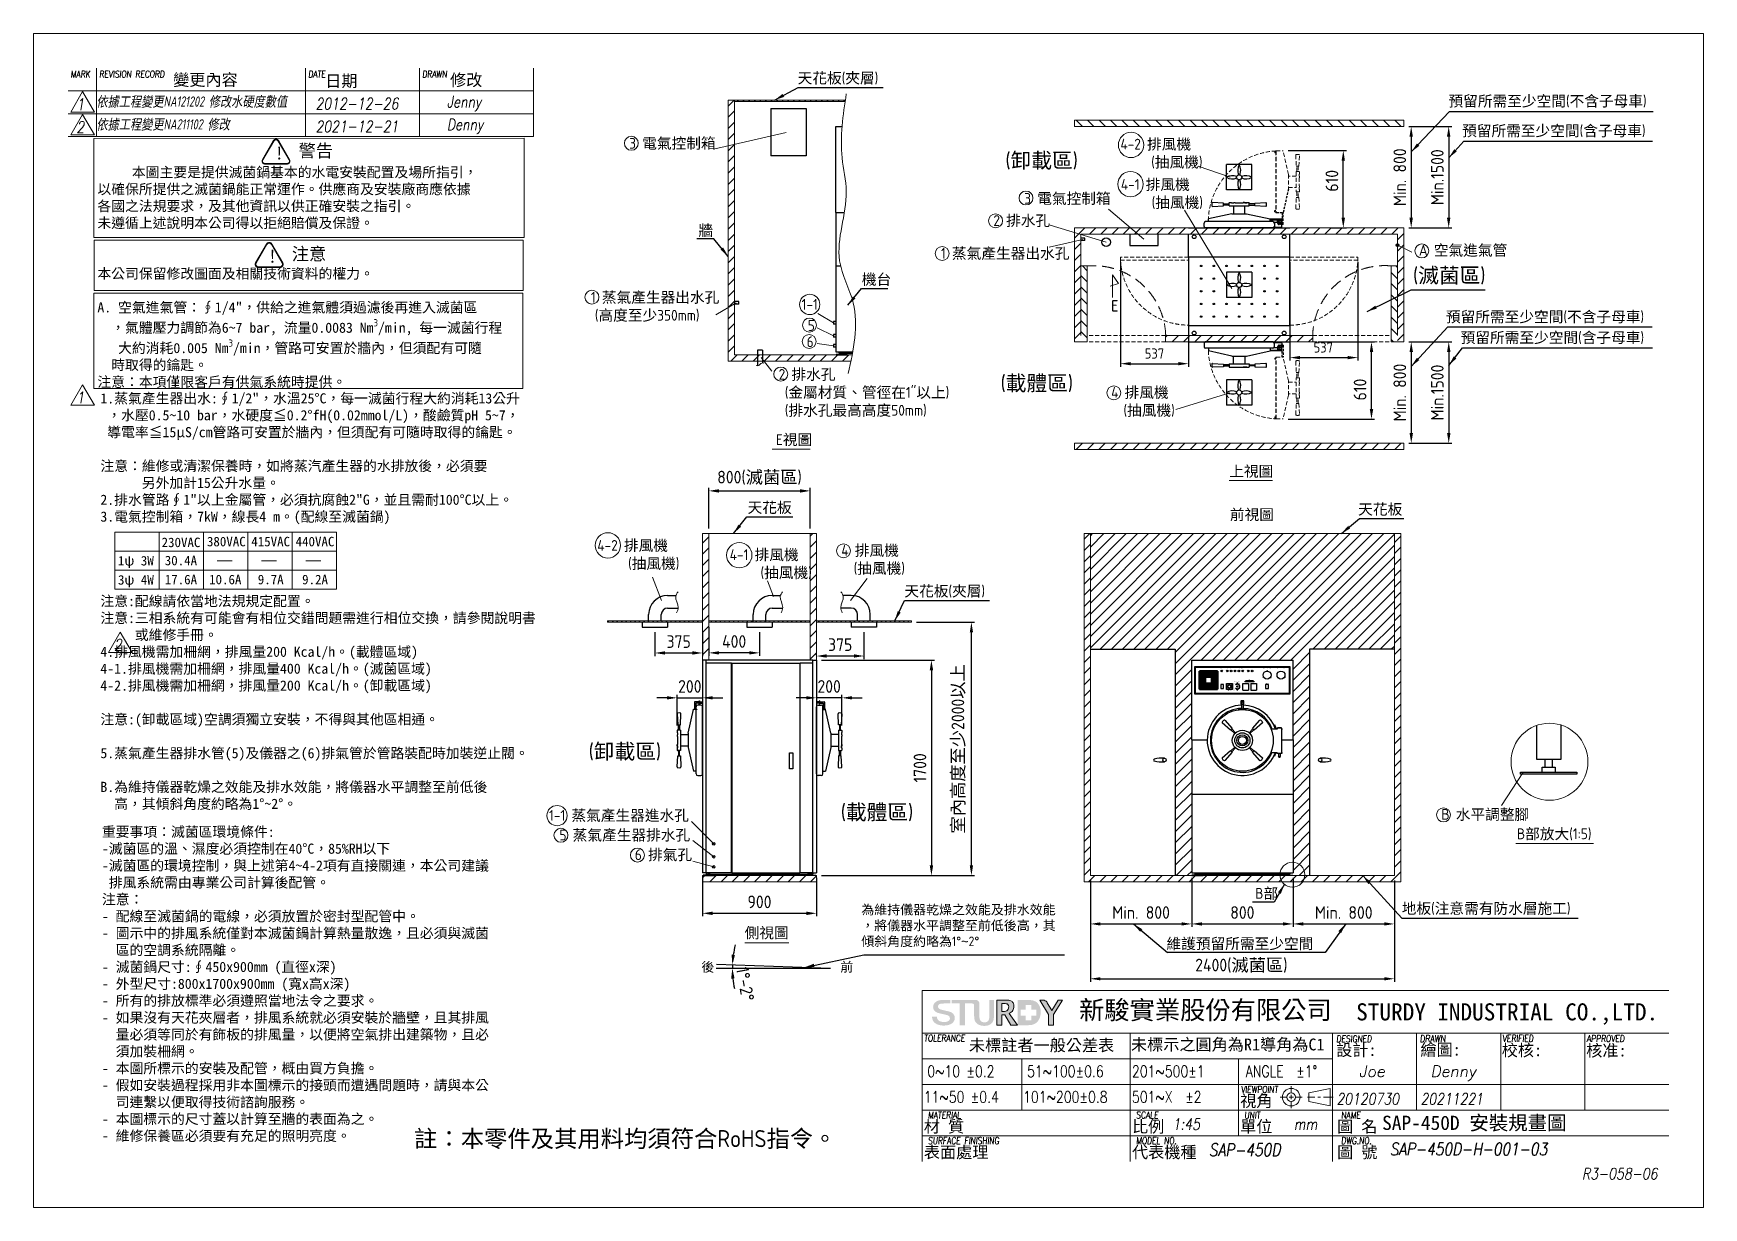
# Model space of a CAD drawing. Header units: millimetres. Extents: x -208658 to -195473, y -11038 to -1768.
import ezdxf

# ---------------------------------------------------------------- set-up
doc = ezdxf.new("R2010")
doc.units = ezdxf.units.MM
doc.header["$MEASUREMENT"] = 0
doc.linetypes.add('CENTER2', pattern=[28.575, 19.05, -3.175, 3.175, -3.175])
doc.linetypes.add('HIDDEN', pattern=[9.525, 6.35, -3.175])
doc.layers.get('0').update_dxf_attribs({"lineweight": 25})
for name, color, linetype, lineweight in [('D', 3, 'Continuous', 13), ('F', 7, 'Continuous', 15), ('H', 2, 'HIDDEN', 15), ('S', 4, 'Continuous', 15), ('T', 4, 'Continuous', 15)]:
    doc.layers.add(name, color=color, linetype=linetype, lineweight=lineweight)
doc.layers.add('HI', color=2, linetype='HIDDEN')
doc.styles.get("Standard").update_dxf_attribs({"font": 'KAIU.TTF'})
doc.styles.add('STU25', font='isocp2.shx')
doc.styles.add('Text', font='romans.shx', dxfattribs={"width": 0.8, "oblique": 10})
doc.dimstyles.new('STU25', dxfattribs={"dimscale": 40, "dimtxt": 2.5, "dimasz": 2, "dimexe": 0.6, "dimexo": 1, "dimgap": 1, "dimtad": 1, "dimdsep": 46, "dimtxsty": 'STU25', "dimcen": 2, "dimazin": 2, "dimtfac": 1, "dimtmove": 0, "dimatfit": 3, "dimfxl": 0, "dimtolj": 1, "dimtzin": 0, "dimarcsym": 0})
doc.dimstyles.new('STU25$7', dxfattribs={"dimscale": 40, "dimtxt": 2.5, "dimasz": 2, "dimexe": 1.25, "dimexo": 0.625, "dimgap": 1, "dimtad": 0, "dimdec": 4, "dimdsep": 46, "dimtxsty": 'STU25', "dimcen": 2.5, "dimazin": 2, "dimtfac": 1, "dimtdec": 4, "dimtmove": 0, "dimatfit": 3, "dimfxl": 0, "dimtolj": 1, "dimtzin": 0, "dimarcsym": 0})
pattern_1 = [(45, (14884.894, 11916.008), (-17.6776695, 17.6776695), [])]
pattern_2 = [(45, (14884.894, 11916.01), (-44.194174, 44.194174), [])]
pattern_3 = [(135, (14884.894, 11916.01), (-44.194174, -44.194174), [])]

msp = doc.modelspace()

# ---------------------------------------------------------------- texts
at = {"lineweight": -3}
for s, p in [('變更內容', (-207554.58, -2181.274)), ('日期', (-206354.419, -2190.174)), ('修改', (-205368.941, -2183.054))]:
    msp.add_text(s, height=93.4085, dxfattribs=at).set_placement(p)
for s, insert, char_height, width, attachment_point in [('{\\fArial|b0|i0|c0|p34;POWER}', (-199287.107, -6778.762), 3.5, 19.50054, 1), ('{\\fArial|b0|i0|c0|p34;ADD WATER}', (-199233.106, -6780.529), 3.5, 29.9713, 5), ('{\\fArial|b0|i0|c0|p34;HEAT}', (-199202.606, -6780.529), 3.5, 19, 5), ('{\\fArial|b0|i0|c0|p34;STERI}.', (-199171.527, -6780.529), 3.5, 19, 5), ('{\\fArial|b0|i0|c0|p34;DRY}', (-199147.107, -6778.762), 3.5, 14.99983, 1), ('{\\fArial|b0|i0|c0|p34;COMPLETE}', (-199125.107, -6778.762), 3.5, 23.49974, 1), ('{\\fArial|b0|i0|c0|p34;CHAMBER PRESSURE GAUGE}', (-198956.107, -6778.762), 3.5, 77.43945, 1), ('{\\fArial|b0|i0|c0|p34;JACKET PRESSURE GAUGE}', (-198840.107, -6778.762), 3.5, 67.407, 1), ('{\\fArial|b0|i0|c0|p34;OFF}', (-199281.107, -6944.262), 5, 16.49951, 1), ('{\\fArial|b0|i0|c0|p34;ON}', (-199279.107, -6900.262), 5, 14.49951, 1), ('{\\fArial|b0|i0|c0|p34;EMERGENCY}', (-199230.107, -6952.762), 3.5, 23.5, 1), ('\\A1;{\\fArial|b1|i1|c0|p34;kg/cm\\H0.7x;\\S2^  ;}', (-199186.607, -6948.762), 4, 25.94918, 1), ('{\\fArial|b1|i0|c0|p34;0.9}', (-199180.66, -6901.762), 4, 25.84153, 1), ('{\\fArial|b1|i0|c0|p34;2.1}', (-199180.607, -6940.762), 4, 25.7884, 1), ('{\\fArial|b0|i0|c0|p34;PRESSURE CONTROL}', (-199179.607, -6886.762), 3.5, 56.4195, 1), ('{\\fArial|b1|i0|c0|p34;1.2}', (-199142.107, -6899.762), 4, 11.85227, 1), ('{\\fArial|b0|i0|c0|p34;STERI.}', (-199095.643, -6889.762), 3.5, 43.963, 1), ('{\\fArial|b0|i0|c0|p34;TIMER}', (-199057.607, -6873.256), 3.5, 59.839, 5), ('{\\fArial|b0|i0|c0|p34;DRY}', (-199030.607, -6889.762), 3.5, 35.41234, 1)]:
    msp.add_mtext(s, dxfattribs=dict(insert=insert, char_height=char_height, width=width, attachment_point=attachment_point))
at = {"char_height": 5, "attachment_point": 1}
for s, insert in [('{\\fArial|b0|i0|c0|p34;NORMAL}', (-198934.107, -6944.262)), ('{\\fARIAL|b0|i0|c0|p34;LIQUID}', (-198931.107, -6900.262))]:
    msp.add_mtext(s, dxfattribs=dict(at, insert=insert))
at = {"insert": (-205652.854, -10426.414), "char_height": 135.00867, "attachment_point": 1, "style": 'STU25'}
msp.add_mtext('{\\f標楷體|b0|i0|c136|p65;註：本零件及其用料均須符合}RoHS{\\f標楷體|b0|i0|c136|p65;指令。}', dxfattribs=at)
at = {"layer": 'D', "color": 4}
msp.add_text('SAP-450D 安裝規畫圖', height=112.5, dxfattribs=at).set_placement((-198011.02, -10425.433))
at = {"layer": 'D', "color": 11, "attachment_point": 1}
for s, insert, char_height in [('{\\C3;天花板\\Fisocp2.shx;(\\f標楷體|b0|i0|c136|p65;夾層\\Fisocp2.shx;)}', (-202624.926, -2078.405), 85), ('{\\C3;預留所需至少空間\\Fisocp2.shx;(\\f標楷體|b0|i0|c136|p65;不含子母車\\Fisocp2.shx;)}', (-197487.159, -2259.902), 85), ('{\\C3;預留所需至少空間\\Fisocp2.shx;(\\f標楷體|b0|i0|c136|p65;含子母車\\Fisocp2.shx;)}', (-197379.348, -2494.402), 85), ('{\\Fisocp2.shx;\\C3;(\\f標楷體|b0|i0|c136|p65;卸載區\\Fisocp2.shx;)}', (-200984.304, -2711.227), 120), ('\\A1;\\P     本圖主要是提供滅菌鍋基本的水電安裝配置及場所指引，\\P以確保所提供之滅菌鍋能正常運作。供應商及安裝廠商應依據\\P各國之法規要求，及其他資訊以供正確安裝之指引。\\P未遵循上述說明本公司得以拒絕賠償及保證。\\P\\P\\P本公司保留修改圖面及相關技術資料的權力。\\P\\PA. 空氣進氣管：∮1/4"，供給之進氣體須過濾後再進入滅菌區\\P  ，氣體壓力調節為6~7 bar, 流量0.0083 Nm{\\Fisocp2.shx;\\H0.7x;\\S3^ ;}/min, 每一滅菌行程\\P   大約消耗0.005 Nm{\\Fisocp2.shx;\\H0.7x;\\S3^ ;}/min，管路可安置於牆內，但須配有可隨\\P  時取得的鑰匙。\\P注意：本項僅限客戶有供氣系統時提供。', (-208152.695, -2691.007), 80), ('{\\C3;牆}', (-203407.575, -3281.111), 85), ('{\\Fisocp2.shx;\\C3;A \\f標楷體|b0|i0|c136|p65;空氣進氣管}', (-197720.297, -3437.666), 85), ('{\\C3;機台}', (-202117.928, -3667.588), 85), ('{\\Fisocp2.shx;\\C3;(\\f標楷體|b0|i0|c136|p65;滅菌區\\Fisocp2.shx;)}', (-197766.468, -3618.42), 120), ('{\\C3;預留所需至少空間\\Fisocp2.shx;(\\f標楷體|b0|i0|c136|p65;不含子母車\\Fisocp2.shx;)}', (-197507.054, -3962.951), 85), ('{\\C3;預留所需至少空間\\Fisocp2.shx;(\\f標楷體|b0|i0|c136|p65;含子母車\\Fisocp2.shx;)}', (-197391.005, -4127.112), 85), ('{\\Fisocp2.shx;\\C3;(\\f標楷體|b0|i0|c136|p65;載體區\\Fisocp2.shx;)}', (-201022.502, -4469.217), 120), ('1.蒸氣產生器出水:∮1/2"，水溫25%%DC，每一滅菌行程大約消耗13公升\\P ，水壓0.5~10 bar，水硬度≦0.2%%DfH(0.02mmol/L)，酸鹼質pH 5~7，\\P 導電率≦15μS/cm管路可安置於牆內，但須配有可隨時取得的鑰匙。\\P\\P注意：維修或清潔保養時，如將蒸汽產生器的水排放後，必須要\\P      另外加計15公升水量。\\P2.排水管路∮1"以上金屬管，必須抗腐蝕2"G，並且需耐100%%DC以上。 \\P3.電氣控制箱，7kW，線長4 m。(配線至滅菌鍋)\\P    \\P\\P\\P\\P注意:配線請依當地法規規定配置。\\P{\\fDFKai-SB|b0|i0|c136|p65;注意:三相系統有可能會有相位交錯問題需進行相位交換，請參閱說明書\\P     或維修手冊。}\\P4.排風機需加柵網，排風量200 Kcal/h。(載體區域)\\P4-1.排風機需加柵網，排風量400 Kcal/h。(滅菌區域)\\P4-2.排風機需加柵網，排風量200 Kcal/h。(卸載區域)\\P\\P注意:(卸載區域)空調須獨立安裝，不得與其他區相通。\\P\\P5.蒸氣產生器排水管(5)及儀器之(6)排氣管於管路裝配時加裝逆止閥。\\P\\PB.為維持儀器乾燥之效能及排水效能，將儀器水平調整至前低後\\P  高，其傾斜角度約略為1%%D~2%%D。', (-208129.143, -4609.736), 80), ('{\\C3;上視圖}', (-199217.622, -5182.572), 85), ('{\\C3;天花板 }', (-203019.922, -5468.758), 85), ('{\\C3;前視圖}', (-199212.5, -5524.688), 85), ('{\\C3;天花板 }', (-198199.628, -5482.347), 85), ('{\\C3;天花板\\Fisocp2.shx;(\\f標楷體|b0|i0|c136|p65;夾層\\Fisocp2.shx;)}', (-201782.074, -6128.643), 85), ('{\\Fisocp2.shx;\\C3;(\\f標楷體|b0|i0|c136|p65;卸載區\\Fisocp2.shx;)}', (-204274.16, -7376.846), 120), ('{\\Fisocp2.shx;\\C3;(\\f標楷體|b0|i0|c136|p65;載體區\\Fisocp2.shx;)}', (-202283.99, -7856.333), 120), ('{\\Fisocp2.shx;\\C3;B \\f標楷體|b0|i0|c136|p65;水平調整腳}', (-197543.018, -7891.986), 85), ('重要事項：滅菌區環境條件:\\P-滅菌區的溫、濕度必須控制在40%%DC，85%RH以下\\P-滅菌區的環境控制，與上述第4~4-2項有直接關連，本公司建議\\P 排風系統需由專業公司計算後配管。\\P注意：\\P- 配線至滅菌鍋的電線，必須放置於密封型配管中。\\P- 圖示中的排風系統僅對本滅菌鍋計算熱量散逸，且必須與滅菌\\P  區的空調系統隔離。\\P- 滅菌鍋尺寸:∮450x900mm (直徑x深)\\P- 外型尺寸:800x1700x900mm (寬x高x深)\\P- 所有的排放標準必須遵照當地法令之要求。\\P- 如果沒有天花夾層者，排風系統就必須安裝於牆壁，且其排風\\P  量必須等同於有飾板的排風量，以便將空氣排出建築物，且必\\P  須加裝柵網。\\P- 本圖所標示的安裝及配管，概由買方負擔。\\P- 假如安裝過程採用非本圖標示的接頭而遭遇問題時，請與本公\\P  司連繫以便取得技術諮詢服務。\\P- 本圖標示的尺寸蓋以計算至牆的表面為之。\\P- 維修保養區必須要有充足的照明亮度。', (-208117.071, -8031.251), 80), ('{\\Fisocp2.shx;\\C3;B\\f標楷體|b0|i0|c136|p65;部放大\\Fisocp2.shx;(1:5)}', (-196946.611, -8044.842), 85), ('{\\Fisocp2.shx;\\C3;B\\f標楷體|b0|i0|c136|p65;部}', (-199012.669, -8515.13), 85), ('{\\C3;為維持儀器乾燥之效能及排水效能\\P，將儀器水平調整至前低後高，其\\P傾斜角度約略為\\Fisocp2.shx;1%%D\\f???|b0|i0|c0|p65;~\\Fisocp2.shx;2%%D}', (-202122.361, -8648.685), 75), ('{\\C3;地板\\Fisocp2.shx;(\\f標楷體|b0|i0|c136|p65;注意需有防水層施工\\Fisocp2.shx;)}', (-197855.886, -8633.627), 85), ('{\\C3;側視圖}', (-203043.429, -8826.694), 85), ('{\\C3;維護預留所需至少空間}', (-199713.078, -8911.875), 85)]:
    msp.add_mtext(s, dxfattribs=dict(at, insert=insert, char_height=char_height))
at = {"layer": 'D', "color": 11, "attachment_point": 1, "style": 'STU25'}
for s, insert, char_height in [('{\\f標楷體|b0|i0|c136|p65;警告}', (-206564.633, -2644.258), 100), ('{\\C3;3 \\f標楷體|b0|i0|c136|p65;電氣控制箱}', (-203954.578, -2593.27), 85), ('{\\C3;4-2 \\f標楷體|b0|i0|c136|p65;排風機\\P\\Fisocp2.shx;     (\\f標楷體|b0|i0|c136|p65;抽風機\\Fisocp2.shx;)}', (-200076.612, -2600.222), 85), ('{\\f標楷體|b0|i0|c136|p65;!}', (-206751.146, -2663.626), 100), ('{\\C3;3 \\f標楷體|b0|i0|c136|p65;電氣控制箱}', (-200836.087, -3028.802), 85), ('{\\C3;4-1 \\f標楷體|b0|i0|c136|p65;排風機\\P\\Fisocp2.shx;     (\\f標楷體|b0|i0|c136|p65;抽風機\\Fisocp2.shx;)}', (-200073.195, -2918.74), 85), ('{\\C3;2 \\f標楷體|b0|i0|c136|p65;排水孔}', (-201079.572, -3203.509), 85), ('{\\f標楷體|b0|i0|c136|p65;!}', (-206804.9, -3478.663), 100), ('{\\f標楷體|b0|i0|c136|p65;注意}', (-206618.387, -3459.295), 100), ('{\\C3;1 \\f標楷體|b0|i0|c136|p65;蒸氣產生器出水孔}', (-201493.388, -3462.366), 85), ('{\\C3;1 \\f標楷體|b0|i0|c136|p65;蒸氣產生器出水孔\\P\\f???|b0|i0|c0|p65; \\Fisocp2.shx;(\\f標楷體|b0|i0|c136|p65;高度至少\\Fisocp2.shx;350mm)}', (-204257.217, -3809.496), 85), ('{\\C3;1-1}', (-202593.639, -3864.977), 85), ('{\\C3;5}', (-202544.525, -4031.803), 85), ('{\\C3;6}', (-202553.879, -4160.202), 85), ('{\\C3;2 \\f標楷體|b0|i0|c136|p65;排水孔\\P\\Fisocp2.shx; (\\f標楷體|b0|i0|c136|p65;金屬材質、管徑在\\Fisocp2.shx;1"\\f標楷體|b0|i0|c136|p65;以上\\Fisocp2.shx;)\\P (\\f標楷體|b0|i0|c136|p65;排水孔最高高度\\Fisocp2.shx;50mm)}', (-202774.603, -4418.107), 85), ('{\\C3;4 \\f標楷體|b0|i0|c136|p65;排風機\\P\\Fisocp2.shx;  (\\f標楷體|b0|i0|c136|p65;抽風機\\Fisocp2.shx;)}', (-200149.903, -4559.888), 85), ('{\\f標楷體|b0|i0|c136|p65;230VAC}', (-207645.872, -5749.059), 75), ('{\\f標楷體|b0|i0|c136|p65;380VAC}', (-207287.989, -5742.873), 75), ('{\\f標楷體|b0|i0|c136|p65;415VAC}', (-206937.989, -5742.873), 75), ('{\\f標楷體|b0|i0|c136|p65;440VAC}', (-206587.989, -5742.873), 75), ('{\\C3;4-2 \\f標楷體|b0|i0|c136|p65;排風機\\P\\Fisocp2.shx;     (\\f標楷體|b0|i0|c136|p65;抽風機\\Fisocp2.shx;)}', (-204206.221, -5768.365), 85), ('{\\C3;4 \\f標楷體|b0|i0|c136|p65;排風機\\P\\Fisocp2.shx;  (\\f標楷體|b0|i0|c136|p65;抽風機\\Fisocp2.shx;)}', (-202279.893, -5807.178), 85), ('{\\f標楷體|b0|i0|c136|p65;1ψ 3W}', (-207990.307, -5894.025), 75), ('{\\f標楷體|b0|i0|c136|p65;30.4A}', (-207620.929, -5892.428), 75), ('{\\C3;4-1 \\f標楷體|b0|i0|c136|p65;排風機\\P\\Fisocp2.shx;     (\\f標楷體|b0|i0|c136|p65;抽風機\\Fisocp2.shx;)}', (-203160.827, -5841.502), 85), ('{\\f標楷體|b0|i0|c136|p65;3ψ 4W}', (-207990.307, -6045.098), 75), ('{\\f標楷體|b0|i0|c136|p65;17.6A}', (-207620.929, -6042.428), 75), ('{\\f標楷體|b0|i0|c136|p65;10.6A}', (-207270.929, -6042.428), 75), ('{\\f標楷體|b0|i0|c136|p65;9.7A}', (-206886.633, -6042.428), 75), ('{\\f標楷體|b0|i0|c136|p65;9.2A}', (-206536.633, -6042.428), 75), ('{\\C3;1-1 \\f標楷體|b0|i0|c136|p65;蒸氣產生器進水孔}', (-204587.795, -7899.593), 85), ('{\\C3;5 \\f標楷體|b0|i0|c136|p65;蒸氣產生器排水孔}', (-204505.001, -8054.934), 85), ('{\\C3;6 \\f標楷體|b0|i0|c136|p65;排氣孔}', (-203910.08, -8209.845), 85)]:
    msp.add_mtext(s, dxfattribs=dict(at, insert=insert, char_height=char_height))
at = {"layer": 'D', "attachment_point": 1}
for s, insert, char_height in [('{\\Fisocp2.shx;E}', (-200150.562, -3874.387), 90), ('{\\Fisocp2.shx;E}視圖', (-202796.503, -4932.791), 85)]:
    msp.add_mtext(s, dxfattribs=dict(at, insert=insert, char_height=char_height))
at = {"layer": 'D', "linetype": 'Continuous', "char_height": 75, "width": 218.181, "attachment_point": 1}
for s, insert in [('{\\Fisocp2.shx; }後', (-203427.675, -9101.369)), (' 前', (-202339.087, -9100.918))]:
    msp.add_mtext(s, dxfattribs=dict(at, insert=insert))
at = {"layer": 'F', "color": 1, "lineweight": 15, "style": 'Text', "oblique": 5, "width": 0.8}
for s, p in [('MARK', (-208364.012, -2116.789)), ('REVISION RECORD', (-208139.012, -2116.789)), ('DATE', (-206488.862, -2116.789)), ('DRAWN', (-205588.862, -2116.789))]:
    msp.add_text(s, height=54, dxfattribs=at).set_placement(p)
at = {"layer": 'T', "lineweight": 20, "style": 'Text', "oblique": 10, "width": 0.8}
for s, height, p in [('1', 90, (-208318.636, -2373.616)), ('2012-12-26', 90, (-206430.234, -2368.423)), ('Jenny', 90, (-205393.775, -2352.623)), ('2', 90, (-208318.636, -2553.616)), ('2021-12-21', 90, (-206430.234, -2548.423)), ('Denny', 90, (-205393.775, -2532.623)), ('1', 90, (-208318.636, -4688.253)), ('2', 90, (-208021.476, -6639.78)), ('20120730', 90, (-198370.763, -10225.218)), ('20211221', 90, (-197707.013, -10225.218)), ('1:45', 90, (-199664.415, -10424.095)), ('mm', 90, (-198707.799, -10423.84)), ('SAP-450D', 99, (-199377.455, -10631.697)), ('SAP-450D-H-001-03', 99, (-197949.677, -10625.404))]:
    msp.add_text(s, height=height, dxfattribs=at).set_placement(p)
at = {"layer": 'T', "lineweight": 20, "style": 'Text', "oblique": 10}
for s, p in [('Joe', (-198193.444, -10007.305)), ('Denny', (-197628.389, -10007.305))]:
    msp.add_text(s, height=90, dxfattribs=at).set_placement(p)
at = {"layer": 'T', "linetype": 'Continuous', "lineweight": 20, "attachment_point": 1, "style": 'Text'}
for s, insert, char_height in [('{\\fDFKai-SB|b0|i0|c136|p65;依據工程變更\\Fisocp2.shx;NA121202 \\fDFKai-SB|b0|i0|c136|p65;修改水硬度數值}', (-208160.027, -2265.806), 80.9991), ('{\\fDFKai-SB|b0|i0|c136|p65;依據工程變更\\Fisocp2.shx|c136;NA211102 \\fDFKai-SB|b0|i0|c136|p65;修改}', (-208160.027, -2445.806), 80.9991), ('{R3-058-06}', (-196432.105, -10726.445), 90)]:
    msp.add_mtext(s, dxfattribs=dict(at, insert=insert, char_height=char_height))

# ---------------------------------------------------------------- blocks, each defined once
blk = doc.blocks.new('*D1')
at = {"layer": 'D', "color": 0, "linetype": 'Continuous', "lineweight": -2}
for start, end in [(166.1573, 172.0787), (178, 180), (185.9213, 191.8427)]:
    blk.add_arc((-202366, -9150), 774, start, end, dxfattribs=at)
at = {"layer": 'D', "color": 0}
for points in [[(-203146, -9042), (-203120, -9044), (-203140, -9123)], [(-203123, -9229), (-203150, -9231), (-203140, -9150)]]:
    blk.add_solid(points, dxfattribs=at)
at = {"layer": 'Defpoints', "color": 0}
for p in [(-203267, -9150), (-203266, -9119), (-203140, -9132), (-202366, -9150), (-202366, -9150)]:
    blk.add_point(p, dxfattribs=at)
at = {"layer": 'D', "color": 0, "insert": (-203039, -9274), "char_height": 100, "attachment_point": 5, "rotation": 280.474, "style": 'STU25'}
blk.add_mtext('1%%D-2%%D', dxfattribs=at)
blk = doc.blocks.new('*D4')
at = {"layer": 'D', "color": 0, "lineweight": -2}
for p, q in [((-197799, -4204), (-197461, -4204)), ((-197485, -4284), (-197485, -4924)), ((-197799, -5004), (-197461, -5004))]:
    blk.add_line(p, q, dxfattribs=at)
at = {"layer": 'D', "color": 0}
for points in [[(-197471, -4284), (-197498, -4284), (-197485, -4204)], [(-197498, -4924), (-197471, -4924), (-197485, -5004)]]:
    blk.add_solid(points, dxfattribs=at)
at = {"layer": 'Defpoints', "color": 0}
for p in [(-197839, -4204), (-197839, -5004), (-197485, -5004)]:
    blk.add_point(p, dxfattribs=at)
at = {"layer": 'D', "color": 0, "insert": (-197575, -4604), "char_height": 100, "attachment_point": 5, "rotation": 90, "style": 'STU25'}
blk.add_mtext('\\A1;{\\Fisocp2.shx;Min.1500}', dxfattribs=at)
blk = doc.blocks.new('*D7')
at = {"layer": 'D', "color": 0, "lineweight": -2}
for p, q in [((-198714, -8436), (-198714, -8823)), ((-197914, -8457), (-197914, -8823)), ((-198634, -8799), (-197994, -8799))]:
    blk.add_line(p, q, dxfattribs=at)
at = {"layer": 'D', "color": 0}
for points in [[(-198634, -8786), (-198634, -8812), (-198714, -8799)], [(-197994, -8812), (-197994, -8786), (-197914, -8799)]]:
    blk.add_solid(points, dxfattribs=at)
at = {"layer": 'Defpoints', "color": 0}
for p in [(-198714, -8396), (-197914, -8417), (-197914, -8799)]:
    blk.add_point(p, dxfattribs=at)
at = {"layer": 'D', "color": 0, "insert": (-198314, -8709), "char_height": 100, "attachment_point": 5, "style": 'STU25'}
blk.add_mtext('\\A1;Min. 800', dxfattribs=at)
blk = doc.blocks.new('*D5')
at = {"layer": 'D', "color": 0, "lineweight": -2}
for p, q in [((-200314, -8457), (-200314, -9256)), ((-197914, -8457), (-197914, -9256)), ((-200234, -9232), (-197994, -9232))]:
    blk.add_line(p, q, dxfattribs=at)
at = {"layer": 'D', "color": 0}
for points in [[(-200234, -9219), (-200234, -9245), (-200314, -9232)], [(-197994, -9245), (-197994, -9219), (-197914, -9232)]]:
    blk.add_solid(points, dxfattribs=at)
at = {"layer": 'Defpoints', "color": 0}
for p in [(-200314, -8417), (-197914, -8417), (-197914, -9232)]:
    blk.add_point(p, dxfattribs=at)
at = {"layer": 'D', "color": 0, "insert": (-199122, -9129), "char_height": 100, "attachment_point": 5, "style": 'STU25'}
blk.add_mtext('\\A1;2400({\\f標楷體|b0|i0|c136|p65;滅菌區})', dxfattribs=at)
blk = doc.blocks.new('*D6')
at = {"layer": 'D', "color": 0, "lineweight": -2}
for p, q in [((-199514, -8436), (-199514, -8823)), ((-200314, -8457), (-200314, -8823)), ((-200234, -8799), (-199594, -8799))]:
    blk.add_line(p, q, dxfattribs=at)
at = {"layer": 'D', "color": 0}
for points in [[(-200234, -8786), (-200234, -8812), (-200314, -8799)], [(-199594, -8812), (-199594, -8786), (-199514, -8799)]]:
    blk.add_solid(points, dxfattribs=at)
at = {"layer": 'Defpoints', "color": 0}
for p in [(-200314, -8417), (-199514, -8396), (-199514, -8799)]:
    blk.add_point(p, dxfattribs=at)
at = {"layer": 'D', "color": 0, "insert": (-199914, -8709), "char_height": 100, "attachment_point": 5, "style": 'STU25'}
blk.add_mtext('\\A1;Min. 800', dxfattribs=at)
blk = doc.blocks.new('*D8')
at = {"layer": 'D', "color": 0, "lineweight": -2}
for p, q in [((-201686, -6417), (-201229, -6417)), ((-201253, -8337), (-201253, -6497)), ((-202436, -8417), (-201229, -8417))]:
    blk.add_line(p, q, dxfattribs=at)
at = {"layer": 'D', "color": 0}
for points in [[(-201240, -6497), (-201266, -6497), (-201253, -6417)], [(-201266, -8337), (-201240, -8337), (-201253, -8417)]]:
    blk.add_solid(points, dxfattribs=at)
at = {"layer": 'Defpoints', "color": 0}
for p in [(-201726, -6417), (-201253, -6417), (-202476, -8417)]:
    blk.add_point(p, dxfattribs=at)
at = {"layer": 'D', "color": 0, "insert": (-201354, -7417), "char_height": 100, "attachment_point": 5, "rotation": 90, "style": 'STU25'}
blk.add_mtext('\\A1;{\\f標楷體|b0|i0|c136|p65;室內高度至少}2000{\\f標楷體|b0|i0|c136|p65;以上}', dxfattribs=at)
blk = doc.blocks.new('*D9')
at = {"layer": 'D', "color": 0, "linetype": 'Continuous', "lineweight": -2}
for p, q in [((-203751, -6496), (-203751, -6684)), ((-203376, -6496), (-203376, -6684)), ((-203671, -6660), (-203456, -6660))]:
    blk.add_line(p, q, dxfattribs=at)
at = {"layer": 'D', "color": 0}
for points in [[(-203671, -6646), (-203671, -6673), (-203751, -6660)], [(-203456, -6673), (-203456, -6646), (-203376, -6660)]]:
    blk.add_solid(points, dxfattribs=at)
at = {"layer": 'Defpoints', "color": 0}
for p in [(-203751, -6456), (-203376, -6456), (-203376, -6660)]:
    blk.add_point(p, dxfattribs=at)
at = {"layer": 'D', "color": 0, "insert": (-203564, -6570), "char_height": 100, "attachment_point": 5, "style": 'STU25'}
blk.add_mtext('\\A1;375', dxfattribs=at)
blk = doc.blocks.new('*D10')
at = {"layer": 'D', "color": 0, "linetype": 'Continuous', "lineweight": -2}
for p, q in [((-202101, -6496), (-202101, -6708)), ((-202476, -6676), (-202476, -6660)), ((-202181, -6684), (-202396, -6684))]:
    blk.add_line(p, q, dxfattribs=at)
at = {"layer": 'D', "color": 0}
for points in [[(-202396, -6670), (-202396, -6697), (-202476, -6684)], [(-202181, -6697), (-202181, -6670), (-202101, -6684)]]:
    blk.add_solid(points, dxfattribs=at)
at = {"layer": 'Defpoints', "color": 0}
for p in [(-202101, -6456), (-202476, -6684), (-202476, -6716)]:
    blk.add_point(p, dxfattribs=at)
at = {"layer": 'D', "color": 0, "insert": (-202289, -6594), "char_height": 100, "attachment_point": 5, "style": 'STU25'}
blk.add_mtext('\\A1;375', dxfattribs=at)
blk = doc.blocks.new('*D11')
at = {"layer": 'D', "color": 0, "lineweight": -2}
for p, q in [((-198518, -4204), (-198071, -4204)), ((-198095, -4734), (-198095, -4284)), ((-198752, -4814), (-198071, -4814))]:
    blk.add_line(p, q, dxfattribs=at)
at = {"layer": 'D', "color": 0}
for points in [[(-198081, -4284), (-198108, -4284), (-198095, -4204)], [(-198108, -4734), (-198081, -4734), (-198095, -4814)]]:
    blk.add_solid(points, dxfattribs=at)
at = {"layer": 'Defpoints', "color": 0}
for p in [(-198558, -4204), (-198095, -4204), (-198792, -4814)]:
    blk.add_point(p, dxfattribs=at)
at = {"layer": 'D', "color": 0, "insert": (-198185, -4580), "char_height": 100, "attachment_point": 5, "rotation": 90, "style": 'STU25'}
blk.add_mtext('\\A1;610', dxfattribs=at)
blk = doc.blocks.new('*D12')
at = {"layer": 'D', "color": 0, "lineweight": -2}
for p, q in [((-197799, -4204), (-197757, -4204)), ((-197781, -4284), (-197781, -4924)), ((-197799, -5004), (-197757, -5004))]:
    blk.add_line(p, q, dxfattribs=at)
at = {"layer": 'D', "color": 0}
for points in [[(-197767, -4284), (-197794, -4284), (-197781, -4204)], [(-197794, -4924), (-197767, -4924), (-197781, -5004)]]:
    blk.add_solid(points, dxfattribs=at)
at = {"layer": 'Defpoints', "color": 0}
for p in [(-197839, -4204), (-197839, -5004), (-197781, -5004)]:
    blk.add_point(p, dxfattribs=at)
at = {"layer": 'D', "color": 0, "insert": (-197871, -4604), "char_height": 100, "attachment_point": 5, "rotation": 90, "style": 'STU25'}
blk.add_mtext('\\A1;{\\Fisocp2.shx;Min. 800}', dxfattribs=at)
blk = doc.blocks.new('*D13')
at = {"layer": 'D', "color": 0, "lineweight": -2}
for p, q in [((-203376, -8434), (-203376, -8739)), ((-202476, -8434), (-202476, -8739)), ((-203296, -8715), (-202556, -8715))]:
    blk.add_line(p, q, dxfattribs=at)
at = {"layer": 'D', "color": 0}
for points in [[(-203296, -8702), (-203296, -8729), (-203376, -8715)], [(-202556, -8729), (-202556, -8702), (-202476, -8715)]]:
    blk.add_solid(points, dxfattribs=at)
at = {"layer": 'Defpoints', "color": 0}
for p in [(-203376, -8394), (-202476, -8394), (-202476, -8715)]:
    blk.add_point(p, dxfattribs=at)
at = {"layer": 'D', "color": 0, "insert": (-202926, -8625), "char_height": 100, "attachment_point": 5, "style": 'STU25'}
blk.add_mtext('\\A1;900', dxfattribs=at)
blk = doc.blocks.new('*D14')
at = {"layer": 'D', "color": 0, "lineweight": -2}
for p, q in [((-197799, -2504), (-197461, -2504)), ((-197485, -2584), (-197485, -3224)), ((-197799, -3304), (-197461, -3304))]:
    blk.add_line(p, q, dxfattribs=at)
at = {"layer": 'D', "color": 0}
for points in [[(-197472, -2584), (-197499, -2584), (-197485, -2504)], [(-197499, -3224), (-197472, -3224), (-197485, -3304)]]:
    blk.add_solid(points, dxfattribs=at)
at = {"layer": 'Defpoints', "color": 0}
for p in [(-197839, -2504), (-197839, -3304), (-197485, -3304)]:
    blk.add_point(p, dxfattribs=at)
at = {"layer": 'D', "color": 0, "insert": (-197575, -2904), "char_height": 100, "attachment_point": 5, "rotation": 90, "style": 'STU25'}
blk.add_mtext('\\A1;{\\Fisocp2.shx;Min.1500}', dxfattribs=at)
blk = doc.blocks.new('*D16')
at = {"layer": 'D', "color": 0, "lineweight": -2}
for p, q in [((-197799, -2504), (-197757, -2504)), ((-197781, -2584), (-197781, -3224)), ((-197799, -3304), (-197757, -3304))]:
    blk.add_line(p, q, dxfattribs=at)
at = {"layer": 'D', "color": 0}
for points in [[(-197768, -2584), (-197795, -2584), (-197781, -2504)], [(-197795, -3224), (-197768, -3224), (-197781, -3304)]]:
    blk.add_solid(points, dxfattribs=at)
at = {"layer": 'Defpoints', "color": 0}
for p in [(-197839, -2504), (-197839, -3304), (-197781, -3304)]:
    blk.add_point(p, dxfattribs=at)
at = {"layer": 'D', "color": 0, "insert": (-197871, -2904), "char_height": 100, "attachment_point": 5, "rotation": 90, "style": 'STU25'}
blk.add_mtext('\\A1;{\\Fisocp2.shx;Min. 800}', dxfattribs=at)
blk = doc.blocks.new('*D15')
at = {"layer": 'D', "color": 0, "lineweight": -2}
for p, q in [((-198752, -2694), (-198293, -2694)), ((-198317, -3224), (-198317, -2774)), ((-198413, -3304), (-198293, -3304))]:
    blk.add_line(p, q, dxfattribs=at)
at = {"layer": 'D', "color": 0}
for points in [[(-198304, -2774), (-198331, -2774), (-198317, -2694)], [(-198331, -3224), (-198304, -3224), (-198317, -3304)]]:
    blk.add_solid(points, dxfattribs=at)
at = {"layer": 'Defpoints', "color": 0}
for p in [(-198792, -2694), (-198317, -2694), (-198453, -3304)]:
    blk.add_point(p, dxfattribs=at)
at = {"layer": 'D', "color": 0, "insert": (-198407, -2932), "char_height": 100, "attachment_point": 5, "rotation": 90, "style": 'STU25'}
blk.add_mtext('\\A1;610', dxfattribs=at)
blk = doc.blocks.new('*D17')
at = {"layer": 'D', "color": 0, "lineweight": -2}
for p, q in [((-203326, -6457), (-203326, -6683)), ((-202926, -6496), (-202926, -6683)), ((-203006, -6659), (-203246, -6659))]:
    blk.add_line(p, q, dxfattribs=at)
at = {"layer": 'D', "color": 0}
for points in [[(-203246, -6646), (-203246, -6672), (-203326, -6659)], [(-203006, -6672), (-203006, -6646), (-202926, -6659)]]:
    blk.add_solid(points, dxfattribs=at)
at = {"layer": 'Defpoints', "color": 0}
for p in [(-203326, -6417), (-202926, -6456), (-203326, -6659)]:
    blk.add_point(p, dxfattribs=at)
at = {"layer": 'D', "color": 0, "insert": (-203126, -6569), "char_height": 100, "attachment_point": 5, "style": 'STU25'}
blk.add_mtext('\\A1;400', dxfattribs=at)
blk = doc.blocks.new('*D18')
at = {"layer": 'D', "color": 0, "lineweight": -2}
for p, q in [((-203326, -5677), (-203326, -5356)), ((-203246, -5380), (-202606, -5380)), ((-202526, -5677), (-202526, -5356))]:
    blk.add_line(p, q, dxfattribs=at)
at = {"layer": 'D', "color": 0}
for points in [[(-203246, -5367), (-203246, -5394), (-203326, -5380)], [(-202606, -5394), (-202606, -5367), (-202526, -5380)]]:
    blk.add_solid(points, dxfattribs=at)
at = {"layer": 'Defpoints', "color": 0}
for p in [(-202526, -5380), (-203326, -5717), (-202526, -5717)]:
    blk.add_point(p, dxfattribs=at)
at = {"layer": 'D', "color": 0, "insert": (-202926, -5277), "char_height": 100, "attachment_point": 5, "style": 'STU25'}
blk.add_mtext('\\A1;800({\\f標楷體|b0|i0|c136|p65;滅菌區})', dxfattribs=at)
blk = doc.blocks.new('*D19')
at = {"layer": 'D', "color": 0, "lineweight": -2}
for p, q in [((-199514, -8436), (-199514, -8823)), ((-198714, -8436), (-198714, -8823)), ((-199434, -8799), (-198794, -8799))]:
    blk.add_line(p, q, dxfattribs=at)
at = {"layer": 'D', "color": 0}
for points in [[(-199434, -8786), (-199434, -8812), (-199514, -8799)], [(-198794, -8812), (-198794, -8786), (-198714, -8799)]]:
    blk.add_solid(points, dxfattribs=at)
at = {"layer": 'Defpoints', "color": 0}
for p in [(-199514, -8396), (-198714, -8396), (-198714, -8799)]:
    blk.add_point(p, dxfattribs=at)
at = {"layer": 'D', "color": 0, "insert": (-199114, -8709), "char_height": 100, "attachment_point": 5, "style": 'STU25'}
blk.add_mtext('\\A1;800', dxfattribs=at)
blk = doc.blocks.new('*D20')
at = {"layer": 'D', "color": 0, "lineweight": -2}
for p, q in [((-202436, -6717), (-201545, -6717)), ((-201569, -6797), (-201569, -8337)), ((-202436, -8417), (-201545, -8417))]:
    blk.add_line(p, q, dxfattribs=at)
at = {"layer": 'D', "color": 0}
for points in [[(-201555, -6797), (-201582, -6797), (-201569, -6717)], [(-201582, -8337), (-201555, -8337), (-201569, -8417)]]:
    blk.add_solid(points, dxfattribs=at)
at = {"layer": 'Defpoints', "color": 0}
for p in [(-202476, -6717), (-202476, -8417), (-201569, -8417)]:
    blk.add_point(p, dxfattribs=at)
at = {"layer": 'D', "color": 0, "insert": (-201659, -7567), "char_height": 100, "attachment_point": 5, "rotation": 90, "style": 'STU25'}
blk.add_mtext('\\A1;1700', dxfattribs=at)
blk = doc.blocks.new('*D21')
at = {"layer": 'D', "color": 0, "lineweight": -2}
for p, q in [((-203656, -7014), (-203736, -7014)), ((-203576, -7232), (-203576, -6990)), ((-203576, -7014), (-203376, -7014)), ((-203376, -7019), (-203376, -7038)), ((-203296, -7014), (-203216, -7014))]:
    blk.add_line(p, q, dxfattribs=at)
at = {"layer": 'D', "color": 0}
for points in [[(-203656, -7027), (-203656, -7001), (-203576, -7014)], [(-203296, -7001), (-203296, -7027), (-203376, -7014)]]:
    blk.add_solid(points, dxfattribs=at)
at = {"layer": 'Defpoints', "color": 0}
for p in [(-203376, -6979), (-203376, -7014), (-203576, -7272)]:
    blk.add_point(p, dxfattribs=at)
at = {"layer": 'D', "color": 0, "insert": (-203476, -6924), "char_height": 100, "attachment_point": 5, "style": 'STU25'}
blk.add_mtext('\\A1;200', dxfattribs=at)
blk = doc.blocks.new('*D22')
at = {"layer": 'D', "color": 0, "lineweight": -2}
for p, q in [((-202556, -7014), (-202636, -7014)), ((-202276, -7014), (-202476, -7014)), ((-202476, -7019), (-202476, -7038)), ((-202276, -7232), (-202276, -6990)), ((-202196, -7014), (-202116, -7014))]:
    blk.add_line(p, q, dxfattribs=at)
at = {"layer": 'D', "color": 0}
for points in [[(-202556, -7027), (-202556, -7001), (-202476, -7014)], [(-202196, -7001), (-202196, -7027), (-202276, -7014)]]:
    blk.add_solid(points, dxfattribs=at)
at = {"layer": 'Defpoints', "color": 0}
for p in [(-202476, -6979), (-202476, -7014), (-202276, -7272)]:
    blk.add_point(p, dxfattribs=at)
at = {"layer": 'D', "color": 0, "insert": (-202376, -6924), "char_height": 100, "attachment_point": 5, "style": 'STU25'}
blk.add_mtext('\\A1;200', dxfattribs=at)
blk = doc.blocks.new('新駿LOGO')
at = {"layer": 'F'}
h = blk.add_hatch(color=256, dxfattribs=at)
edge = h.paths.add_edge_path()
edge.add_spline(control_points=[(-529.05, -442.14), (-529.05, -442.31), (-529.02, -442.45), (-528.95, -442.56), (-528.89, -442.68), (-528.8, -442.78), (-528.69, -442.85), (-528.57, -442.93), (-528.44, -442.98), (-528.29, -443.01), (-528.15, -443.05), (-527.99, -443.07), (-527.81, -443.07), (-527.62, -443.07), (-527.47, -443.05), (-527.33, -443.01), (-527.2, -442.97), (-527.09, -442.92), (-527.01, -442.86), (-526.93, -442.8), (-526.87, -442.73), (-526.83, -442.65), (-526.8, -442.57), (-526.78, -442.49), (-526.78, -442.41), (-526.78, -442.25), (-526.82, -442.13), (-526.91, -442.05), (-526.99, -441.97), (-527.08, -441.91), (-527.18, -441.88), (-527.36, -441.83), (-527.56, -441.77), (-527.79, -441.72), (-528.02, -441.67), (-528.3, -441.61), (-528.64, -441.53), (-528.85, -441.48), (-529.02, -441.41), (-529.16, -441.34), (-529.3, -441.26), (-529.41, -441.17), (-529.5, -441.07), (-529.58, -440.98), (-529.64, -440.87), (-529.67, -440.77), (-529.7, -440.66), (-529.72, -440.55), (-529.72, -440.43), (-529.72, -440.22), (-529.67, -440.03), (-529.57, -439.87), (-529.46, -439.71), (-529.33, -439.58), (-529.16, -439.47), (-528.99, -439.37), (-528.85, -439.31), (-528.64, -439.26), (-528.43, -439.21), (-528.13, -439.2), (-527.91, -439.2), (-527.66, -439.2), (-526.73, -439.2), (-526.73, -439.2), (-526.73, -439.2), (-526.73, -439.81), (-526.73, -439.81), (-526.73, -439.81), (-528.14, -439.8), (-528.28, -439.83), (-528.39, -439.85), (-528.48, -439.86), (-528.56, -439.9), (-528.65, -439.94), (-528.72, -440), (-528.78, -440.07), (-528.84, -440.14), (-528.87, -440.23), (-528.87, -440.34), (-528.87, -440.5), (-528.81, -440.62), (-528.7, -440.7), (-528.6, -440.79), (-528.46, -440.85), (-528.28, -440.9), (-528.27, -440.9), (-528.19, -440.92), (-528.07, -440.95), (-527.94, -440.98), (-527.8, -441.01), (-527.65, -441.05), (-527.49, -441.09), (-527.34, -441.12), (-527.19, -441.16), (-527.04, -441.19), (-526.94, -441.21), (-526.87, -441.23), (-526.71, -441.27), (-526.58, -441.34), (-526.46, -441.41), (-526.34, -441.49), (-526.24, -441.58), (-526.16, -441.67), (-526.08, -441.77), (-526.02, -441.88), (-525.98, -441.99), (-525.94, -442.1), (-525.92, -442.22), (-525.92, -442.33), (-525.92, -442.57), (-525.98, -442.78), (-526.09, -442.95), (-526.2, -443.12), (-526.35, -443.26), (-526.53, -443.37), (-526.71, -443.48), (-526.92, -443.55), (-527.15, -443.61), (-527.39, -443.66), (-527.62, -443.68), (-527.87, -443.68), (-528.14, -443.68), (-528.41, -443.65), (-528.65, -443.59), (-528.9, -443.53), (-529.11, -443.44), (-529.3, -443.31), (-529.48, -443.19), (-529.63, -443.03), (-529.74, -442.83), (-529.84, -442.64), (-529.9, -442.41), (-529.91, -442.14), (-529.91, -442.14), (-529.05, -442.14), (-529.05, -442.14)], knot_values=[0, 0, 0, 0, 1, 1, 1, 2, 2, 2, 3, 3, 3, 4, 4, 4, 5, 5, 5, 6, 6, 6, 7, 7, 7, 8, 8, 8, 9, 9, 9, 10, 10, 10, 11, 11, 11, 12, 12, 12, 13, 13, 13, 14, 14, 14, 15, 15, 15, 16, 16, 16, 17, 17, 17, 18, 18, 18, 19, 19, 19, 20, 20, 20, 21, 21, 21, 22, 22, 22, 23, 23, 23, 24, 24, 24, 25, 25, 25, 26, 26, 26, 27, 27, 27, 28, 28, 28, 29, 29, 29, 30, 30, 30, 31, 31, 31, 32, 32, 32, 33, 33, 33, 34, 34, 34, 35, 35, 35, 36, 36, 36, 37, 37, 37, 38, 38, 38, 39, 39, 39, 40, 40, 40, 41, 41, 41, 42, 42, 42, 43, 43, 43, 44, 44, 44, 45, 45, 45, 45], degree=3, periodic=0)
edge = h.paths.add_edge_path()
edge.add_spline(control_points=[(-522.53, -440.14), (-522.54, -440.04), (-522.57, -439.94), (-522.63, -439.9), (-522.77, -439.79), (-522.9, -439.81), (-522.9, -439.81), (-522.9, -439.81), (-523.02, -439.81), (-523.02, -439.81), (-523.02, -439.81), (-524.14, -439.81), (-524.14, -439.81), (-524.14, -439.81), (-524.14, -443.62), (-524.14, -443.62), (-524.14, -443.62), (-525.06, -443.62), (-525.06, -443.62), (-525.06, -443.62), (-525.06, -439.81), (-525.06, -439.81), (-525.06, -439.81), (-526.47, -439.81), (-526.47, -439.81), (-526.47, -439.81), (-526.47, -439.2), (-526.47, -439.2), (-526.47, -439.2), (-522.39, -439.2), (-522.39, -439.2)], knot_values=[5.578051, 5.578051, 5.578051, 5.578051, 6, 6, 6, 7, 7, 7, 8, 8, 8, 9, 9, 9, 10, 10, 10, 11, 11, 11, 12, 12, 12, 13, 13, 13, 14, 14, 14, 15, 15, 15, 15], degree=3, periodic=0)
edge.add_spline(control_points=[(-522.4, -439.2), (-522.31, -439.2), (-522.22, -439.2), (-522.22, -439.2), (-522.22, -439.2), (-521.96, -439.19), (-521.76, -439.41), (-521.58, -439.61), (-521.61, -439.85), (-521.61, -439.85), (-521.61, -439.85), (-521.61, -441.92), (-521.61, -441.92), (-521.61, -442.41), (-521.52, -442.73), (-521.36, -442.89), (-521.19, -443.05), (-520.97, -443.13), (-520.71, -443.13), (-520.45, -443.13), (-520.24, -443.05), (-520.09, -442.89), (-519.93, -442.74), (-519.86, -442.43), (-519.86, -441.98), (-519.86, -441.98), (-519.86, -439.2), (-519.86, -439.2), (-519.86, -439.2), (-519.05, -439.2), (-519.05, -439.2), (-519.05, -439.2), (-519.05, -441.92), (-519.05, -441.92), (-519.05, -442.43), (-519.12, -442.8), (-519.25, -443.02), (-519.38, -443.24), (-519.56, -443.42), (-519.8, -443.54), (-520.05, -443.67), (-520.35, -443.74), (-520.73, -443.74), (-521.09, -443.74), (-521.41, -443.68), (-521.67, -443.56), (-521.93, -443.44), (-522.14, -443.26), (-522.3, -443.03), (-522.45, -442.8), (-522.53, -442.42), (-522.53, -441.91), (-522.53, -441.91), (-522.53, -440.92), (-522.53, -440.14)], knot_values=[0.44538, 0.44538, 0.44538, 0.44538, 1, 1, 1, 2, 2, 2, 3, 3, 3, 4, 4, 4, 5, 5, 5, 6, 6, 6, 7, 7, 7, 8, 8, 8, 9, 9, 9, 10, 10, 10, 11, 11, 11, 12, 12, 12, 13, 13, 13, 14, 14, 14, 15, 15, 15, 16, 16, 16, 17, 17, 17, 17.603917, 17.603917, 17.603917, 17.603917], degree=3, periodic=0)
h = blk.add_hatch(color=256, dxfattribs=at)
edge = h.paths.add_edge_path()
edge.add_spline(control_points=[(-526.47, -439.2), (-526.47, -439.2), (-526.47, -439.81), (-526.47, -439.81)], knot_values=[-14, -14, -14, -14, -13, -13, -13, -13], degree=3, periodic=0)
edge.add_spline(control_points=[(-526.47, -439.81), (-526.47, -439.81), (-525.06, -439.81), (-525.06, -439.81)], knot_values=[-13, -13, -13, -13, -12, -12, -12, -12], degree=3, periodic=0)
edge.add_spline(control_points=[(-525.06, -439.81), (-525.06, -439.81), (-525.06, -443.62), (-525.06, -443.62)], knot_values=[-12, -12, -12, -12, -11, -11, -11, -11], degree=3, periodic=0)
edge.add_spline(control_points=[(-525.06, -443.62), (-525.06, -443.62), (-524.14, -443.62), (-524.14, -443.62)], knot_values=[-11, -11, -11, -11, -10, -10, -10, -10], degree=3, periodic=0)
edge.add_spline(control_points=[(-524.14, -443.62), (-524.14, -443.62), (-524.14, -439.81), (-524.14, -439.81)], knot_values=[-10, -10, -10, -10, -9, -9, -9, -9], degree=3, periodic=0)
edge.add_spline(control_points=[(-524.14, -439.81), (-524.14, -439.81), (-523.02, -439.81), (-523.02, -439.81)], knot_values=[-9, -9, -9, -9, -8, -8, -8, -8], degree=3, periodic=0)
edge.add_spline(control_points=[(-523.02, -439.81), (-523.02, -439.81), (-522.9, -439.81), (-522.9, -439.81)], knot_values=[-8, -8, -8, -8, -7, -7, -7, -7], degree=3, periodic=0)
edge.add_spline(control_points=[(-522.9, -439.81), (-522.9, -439.81), (-522.77, -439.79), (-522.63, -439.9)], knot_values=[-7, -7, -7, -7, -6, -6, -6, -6], degree=3, periodic=0)
edge.add_spline(control_points=[(-522.63, -439.9), (-522.57, -439.94), (-522.54, -440.04), (-522.53, -440.14)], knot_values=[-6, -6, -6, -6, -5.578051, -5.578051, -5.578051, -5.578051], degree=3, periodic=0)
edge.add_spline(control_points=[(-522.53, -440.14), (-522.53, -440.92), (-522.53, -441.91), (-522.53, -441.91)], knot_values=[-17.603917, -17.603917, -17.603917, -17.603917, -17, -17, -17, -17], degree=3, periodic=0)
edge.add_spline(control_points=[(-522.53, -441.91), (-522.53, -442.42), (-522.45, -442.8), (-522.3, -443.03)], knot_values=[-17, -17, -17, -17, -16, -16, -16, -16], degree=3, periodic=0)
edge.add_spline(control_points=[(-522.3, -443.03), (-522.14, -443.26), (-521.93, -443.44), (-521.67, -443.56)], knot_values=[-16, -16, -16, -16, -15, -15, -15, -15], degree=3, periodic=0)
edge.add_spline(control_points=[(-521.67, -443.56), (-521.41, -443.68), (-521.09, -443.74), (-520.73, -443.74)], knot_values=[-15, -15, -15, -15, -14, -14, -14, -14], degree=3, periodic=0)
edge.add_spline(control_points=[(-520.73, -443.74), (-520.35, -443.74), (-520.05, -443.67), (-519.8, -443.54)], knot_values=[-14, -14, -14, -14, -13, -13, -13, -13], degree=3, periodic=0)
edge.add_spline(control_points=[(-519.8, -443.54), (-519.56, -443.42), (-519.38, -443.24), (-519.25, -443.02)], knot_values=[-13, -13, -13, -13, -12, -12, -12, -12], degree=3, periodic=0)
edge.add_spline(control_points=[(-519.25, -443.02), (-519.12, -442.8), (-519.05, -442.43), (-519.05, -441.92)], knot_values=[-12, -12, -12, -12, -11, -11, -11, -11], degree=3, periodic=0)
edge.add_spline(control_points=[(-519.05, -441.92), (-519.05, -441.92), (-519.05, -439.2), (-519.05, -439.2)], knot_values=[-11, -11, -11, -11, -10, -10, -10, -10], degree=3, periodic=0)
edge.add_spline(control_points=[(-519.05, -439.2), (-519.05, -439.2), (-519.86, -439.2), (-519.86, -439.2)], knot_values=[-10, -10, -10, -10, -9, -9, -9, -9], degree=3, periodic=0)
edge.add_spline(control_points=[(-519.86, -439.2), (-519.86, -439.2), (-519.86, -441.98), (-519.86, -441.98)], knot_values=[-9, -9, -9, -9, -8, -8, -8, -8], degree=3, periodic=0)
edge.add_spline(control_points=[(-519.86, -441.98), (-519.86, -442.43), (-519.93, -442.74), (-520.09, -442.89)], knot_values=[-8, -8, -8, -8, -7, -7, -7, -7], degree=3, periodic=0)
edge.add_spline(control_points=[(-520.09, -442.89), (-520.24, -443.05), (-520.45, -443.13), (-520.71, -443.13)], knot_values=[-7, -7, -7, -7, -6, -6, -6, -6], degree=3, periodic=0)
edge.add_spline(control_points=[(-520.71, -443.13), (-520.97, -443.13), (-521.19, -443.05), (-521.36, -442.89)], knot_values=[-6, -6, -6, -6, -5, -5, -5, -5], degree=3, periodic=0)
edge.add_spline(control_points=[(-521.36, -442.89), (-521.52, -442.73), (-521.61, -442.41), (-521.61, -441.92)], knot_values=[-5, -5, -5, -5, -4, -4, -4, -4], degree=3, periodic=0)
edge.add_spline(control_points=[(-521.61, -441.92), (-521.61, -441.92), (-521.61, -439.85), (-521.61, -439.85)], knot_values=[-4, -4, -4, -4, -3, -3, -3, -3], degree=3, periodic=0)
edge.add_spline(control_points=[(-521.61, -439.85), (-521.61, -439.85), (-521.61, -439.85), (-521.61, -439.85)], knot_values=[-3, -3, -3, -3, -2.999949, -2.999949, -2.999949, -2.999949], degree=3, periodic=0)
edge.add_spline(control_points=[(-521.61, -439.85), (-521.61, -439.85), (-521.58, -439.61), (-521.76, -439.41)], knot_values=[-2.999949, -2.999949, -2.999949, -2.999949, -2, -2, -2, -2], degree=3, periodic=0)
edge.add_spline(control_points=[(-521.76, -439.41), (-521.96, -439.19), (-522.22, -439.2), (-522.22, -439.2)], knot_values=[-2, -2, -2, -2, -1, -1, -1, -1], degree=3, periodic=0)
edge.add_spline(control_points=[(-522.22, -439.2), (-522.22, -439.2), (-526.47, -439.2), (-526.47, -439.2)], knot_values=[-15, -15, -15, -15, -14, -14, -14, -14], degree=3, periodic=0)
h = blk.add_hatch(color=256, dxfattribs=at)
edge = h.paths.add_edge_path()
edge.add_spline(control_points=[(-518.54, -443.62), (-518.54, -443.62), (-518.54, -439.2), (-518.54, -439.2), (-518.54, -439.2), (-516.88, -439.2), (-516.88, -439.2), (-516.55, -439.2), (-516.29, -439.25), (-516.11, -439.33), (-515.93, -439.41), (-515.79, -439.54), (-515.69, -439.72), (-515.59, -439.89), (-515.54, -440.08), (-515.54, -440.3), (-515.54, -440.56), (-515.61, -440.8), (-515.76, -441.03), (-515.91, -441.26), (-516.12, -441.44), (-516.39, -441.56), (-516.39, -441.56), (-514.95, -443.62), (-514.95, -443.62), (-514.95, -443.62), (-516.07, -443.62), (-516.07, -443.62), (-516.07, -443.62), (-517.17, -441.81), (-517.17, -441.81), (-517.17, -441.81), (-517.67, -441.81), (-517.67, -441.81), (-517.67, -441.81), (-517.67, -443.62), (-517.67, -443.62), (-517.67, -443.62), (-518.54, -443.62), (-518.54, -443.62)], knot_values=[0, 0, 0, 0, 1, 1, 1, 2, 2, 2, 3, 3, 3, 4, 4, 4, 5, 5, 5, 6, 6, 6, 7, 7, 7, 8, 8, 8, 9, 9, 9, 10, 10, 10, 11, 11, 11, 12, 12, 12, 13, 13, 13, 13], degree=3, periodic=1)
edge = h.paths.add_edge_path(flags=16)
edge.add_spline(control_points=[(-517.67, -441.21), (-517.67, -441.21), (-517.46, -441.21), (-517.46, -441.21), (-517.08, -441.21), (-516.82, -441.13), (-516.68, -440.96), (-516.53, -440.8), (-516.46, -440.61), (-516.46, -440.4), (-516.46, -440.22), (-516.52, -440.08), (-516.63, -439.97), (-516.75, -439.86), (-516.99, -439.81), (-517.35, -439.81), (-517.35, -439.81), (-517.67, -439.81), (-517.67, -439.81), (-517.67, -439.81), (-517.67, -441.21), (-517.67, -441.21)], knot_values=[0, 0, 0, 0, 1, 1, 1, 2, 2, 2, 3, 3, 3, 4, 4, 4, 5, 5, 5, 6, 6, 6, 7, 7, 7, 7], degree=3, periodic=1)
h = blk.add_hatch(color=256, dxfattribs=at)
edge = h.paths.add_edge_path()
edge.add_spline(control_points=[(-514.87, -443.62), (-514.87, -443.62), (-513.05, -443.62), (-513.05, -443.62)], knot_values=[-9, -9, -9, -9, -8, -8, -8, -8], degree=3, periodic=0)
edge.add_spline(control_points=[(-513.05, -443.62), (-512.51, -443.62), (-512.09, -443.52), (-511.79, -443.32)], knot_values=[-8, -8, -8, -8, -7, -7, -7, -7], degree=3, periodic=0)
edge.add_spline(control_points=[(-511.79, -443.32), (-511.48, -443.12), (-511.25, -442.85), (-511.09, -442.5)], knot_values=[-7, -7, -7, -7, -6, -6, -6, -6], degree=3, periodic=0)
edge.add_spline(control_points=[(-511.09, -442.5), (-510.93, -442.15), (-510.85, -441.76), (-510.85, -441.32)], knot_values=[-6, -6, -6, -6, -5, -5, -5, -5], degree=3, periodic=0)
edge.add_spline(control_points=[(-510.85, -441.32), (-510.85, -440.87), (-510.93, -440.49), (-511.1, -440.17)], knot_values=[-5, -5, -5, -5, -4, -4, -4, -4], degree=3, periodic=0)
edge.add_spline(control_points=[(-511.1, -440.17), (-511.27, -439.85), (-511.49, -439.61), (-511.78, -439.45)], knot_values=[-4, -4, -4, -4, -3, -3, -3, -3], degree=3, periodic=0)
edge.add_spline(control_points=[(-511.78, -439.45), (-512.06, -439.29), (-512.46, -439.2), (-512.97, -439.2)], knot_values=[-3, -3, -3, -3, -2, -2, -2, -2], degree=3, periodic=0)
edge.add_spline(control_points=[(-512.97, -439.2), (-512.97, -439.2), (-514.87, -439.2), (-514.87, -439.2)], knot_values=[-2, -2, -2, -2, -1, -1, -1, -1], degree=3, periodic=0)
edge.add_spline(control_points=[(-514.87, -439.2), (-514.87, -439.2), (-514.87, -443.62), (-514.87, -443.62)], knot_values=[-1, -1, -1, -1, 0, 0, 0, 0], degree=3, periodic=0)
h.paths.add_polyline_path([(-514.34, -441.95), (-514.34, -440.92), (-513.51, -440.92), (-513.51, -440.07), (-512.48, -440.07), (-512.48, -440.92), (-511.64, -440.92), (-511.64, -441.95), (-512.48, -441.95), (-512.48, -442.77), (-513.51, -442.77), (-513.51, -441.95)], flags=16)
h = blk.add_hatch(color=256, dxfattribs=at)
edge = h.paths.add_edge_path()
edge.add_spline(control_points=[(-509.51, -443.62), (-509.51, -443.62), (-509.51, -441.77), (-509.51, -441.77), (-509.51, -441.77), (-511, -439.2), (-511, -439.2), (-511, -439.2), (-510.64, -439.2), (-510.64, -439.2), (-510.64, -439.2), (-510.3, -439.19), (-510.04, -439.32), (-509.79, -439.45), (-509.71, -439.68), (-509.71, -439.68), (-509.71, -439.68), (-508.9, -441.07), (-508.9, -441.07), (-508.9, -441.07), (-507.78, -439.2), (-507.78, -439.2), (-507.78, -439.2), (-507.05, -439.2), (-507.05, -439.2), (-507.05, -439.2), (-508.59, -441.77), (-508.59, -441.77), (-508.59, -441.77), (-508.59, -443.62), (-508.59, -443.62), (-508.59, -443.62), (-509.51, -443.62), (-509.51, -443.62)], knot_values=[0, 0, 0, 0, 1, 1, 1, 2, 2, 2, 3, 3, 3, 4, 4, 4, 5, 5, 5, 6, 6, 6, 7, 7, 7, 8, 8, 8, 9, 9, 9, 10, 10, 10, 11, 11, 11, 11], degree=3, periodic=1)
at = {"layer": 'F', "lineweight": 0}
for points, knots in [([(-518.54, -443.62), (-518.54, -443.62), (-518.54, -439.2), (-518.54, -439.2), (-518.54, -439.2), (-516.88, -439.2), (-516.88, -439.2), (-516.55, -439.2), (-516.29, -439.25), (-516.11, -439.33), (-515.93, -439.41), (-515.79, -439.54), (-515.69, -439.72), (-515.59, -439.89), (-515.54, -440.08), (-515.54, -440.3), (-515.54, -440.56), (-515.61, -440.8), (-515.76, -441.03), (-515.91, -441.26), (-516.12, -441.44), (-516.39, -441.56), (-516.39, -441.56), (-514.95, -443.62), (-514.95, -443.62), (-514.95, -443.62), (-516.07, -443.62), (-516.07, -443.62), (-516.07, -443.62), (-517.17, -441.81), (-517.17, -441.81), (-517.17, -441.81), (-517.67, -441.81), (-517.67, -441.81), (-517.67, -441.81), (-517.67, -443.62), (-517.67, -443.62), (-517.67, -443.62), (-518.54, -443.62), (-518.54, -443.62)], [0, 0, 0, 0, 1, 1, 1, 2, 2, 2, 3, 3, 3, 4, 4, 4, 5, 5, 5, 6, 6, 6, 7, 7, 7, 8, 8, 8, 9, 9, 9, 10, 10, 10, 11, 11, 11, 12, 12, 12, 13, 13, 13, 13]), ([(-509.51, -443.62), (-509.51, -443.62), (-509.51, -441.77), (-509.51, -441.77), (-509.51, -441.77), (-511, -439.2), (-511, -439.2), (-511, -439.2), (-510.64, -439.2), (-510.64, -439.2), (-510.64, -439.2), (-510.3, -439.19), (-510.04, -439.32), (-509.79, -439.45), (-509.71, -439.68), (-509.71, -439.68), (-509.71, -439.68), (-508.9, -441.07), (-508.9, -441.07), (-508.9, -441.07), (-507.78, -439.2), (-507.78, -439.2), (-507.78, -439.2), (-507.05, -439.2), (-507.05, -439.2), (-507.05, -439.2), (-508.59, -441.77), (-508.59, -441.77), (-508.59, -441.77), (-508.59, -443.62), (-508.59, -443.62), (-508.59, -443.62), (-509.51, -443.62), (-509.51, -443.62)], [0, 0, 0, 0, 1, 1, 1, 2, 2, 2, 3, 3, 3, 4, 4, 4, 5, 5, 5, 6, 6, 6, 7, 7, 7, 8, 8, 8, 9, 9, 9, 10, 10, 10, 11, 11, 11, 11]), ([(-517.67, -441.21), (-517.67, -441.21), (-517.46, -441.21), (-517.46, -441.21), (-517.08, -441.21), (-516.82, -441.13), (-516.68, -440.96), (-516.53, -440.8), (-516.46, -440.61), (-516.46, -440.4), (-516.46, -440.22), (-516.52, -440.08), (-516.63, -439.97), (-516.75, -439.86), (-516.99, -439.81), (-517.35, -439.81), (-517.35, -439.81), (-517.67, -439.81), (-517.67, -439.81), (-517.67, -439.81), (-517.67, -441.21), (-517.67, -441.21)], [0, 0, 0, 0, 1, 1, 1, 2, 2, 2, 3, 3, 3, 4, 4, 4, 5, 5, 5, 6, 6, 6, 7, 7, 7, 7])]:
    blk.add_open_spline(points, degree=3, knots=knots, dxfattribs=at)
at = {"attachment_point": 1, "style": 'STU25'}
for s, insert, char_height in [('{\\f標楷體|b0|i0|c136|p65;新駿實業股份有限公司}', (-504.12, -439.33), 3.25), ('{\\f標楷體|b0|i0|c136|p65;STURDY\\H0.9667x; \\H1.034x;INDUSTRIAL CO.,LTD.}', (-455.51, -439.78), 3)]:
    blk.add_mtext(s, dxfattribs=dict(at, insert=insert, char_height=char_height))
blk = doc.blocks.new('H421')
at = {"layer": 'F', "color": 7}
for p, q in [((155.91, 38.09), (286.91, 38.09)), ((211.36, 38.09), (286.91, 38.09)), ((155.91, 30.59), (286.91, 30.59)), ((192.41, 30.59), (192.41, 17.09)), ((242.66, 30.59), (242.66, 17.09)), ((257.41, 30.59), (257.41, 17.09)), ((272.16, 30.59), (272.16, 17.09)), ((155.91, 26.09), (227.91, 26.09)), ((155.91, 8.09), (155.91, 24.09)), ((173.41, 26.09), (173.41, 17.09)), ((211.41, 26.09), (211.41, 17.09)), ((155.91, 21.59), (286.91, 21.59)), ((214.91, 21.59), (286.91, 21.59)), ((227.91, 21.59), (286.91, 21.59)), ((155.91, 17.09), (286.91, 17.09)), ((211.41, 17.09), (211.41, 12.59)), ((227.91, 17.09), (227.91, 8.09)), ((286.91, 12.59), (155.91, 12.59))]:
    blk.add_line(p, q, dxfattribs=at)
at = {"layer": 'F'}
for p, q in [((155.91, 38.09), (155.91, 17.09)), ((227.91, 30.59), (227.91, 17.09)), ((155.91, 24.09), (155.91, 16.09)), ((155.91, 17.09), (155.91, 8.09)), ((192.41, 17.09), (192.41, 8.09))]:
    blk.add_line(p, q, dxfattribs=at)
at = {"layer": 'F', "color": 0}
for p, q in [((220.66, 21.32), (220.66, 20.14)), ((223.77, 20.14), (227.5, 20.92)), ((227.5, 20.92), (227.5, 17.84)), ((218.72, 19.38), (219.89, 19.38)), ((220.27, 19.38), (221.04, 19.38)), ((220.66, 19.77), (220.66, 19)), ((220.66, 18.62), (220.66, 17.45)), ((221.42, 19.38), (222.57, 19.38)), ((223.49, 19.38), (224.81, 19.38)), ((223.77, 20.14), (223.77, 18.62)), ((223.77, 18.62), (227.5, 17.84)), ((225.34, 19.38), (225.81, 19.38)), ((226.31, 19.38), (228.03, 19.38))]:
    blk.add_line(p, q, dxfattribs=at)
for radius in [1.54, 0.762]:
    blk.add_circle((220.66, 19.38), radius, dxfattribs=at)
blk.add_blockref('新駿LOGO', (687.56, 475.62))
at = {"layer": 'F', "color": 1, "lineweight": 15, "style": 'Text', "oblique": 5, "width": 0.8}
for s, height, p in [('TOLERANCE', 1.2, (156.23, 29.13)), ('DESIGNED', 1.2, (228.57, 29.01)), ('DRAWN', 1.245, (243.23, 29.03)), ('VERIFIED', 1.2, (257.72, 29.09)), ('APPROVED', 1.2, (272.5, 29.06)), ('VIEWPOINT', 1.2, (211.83, 20.13)), ('MATERIAL', 1.2, (156.92, 15.63)), ('SCALE', 1.2, (193.44, 15.63)), ('UNIT', 1.2, (212.42, 15.63)), ('NAME', 1.2, (229.41, 15.63)), ('SURFACE FINISHING', 1.2, (156.92, 11.13)), ('MODEL NO.', 1.2, (193.44, 11.13)), ('DWG.NO.', 1.2, (229.41, 11.13))]:
    blk.add_text(s, height=height, dxfattribs=at).set_placement(p)
at = {"layer": 'F', "lineweight": -3}
for s, height, p in [('未標註者一般公差表', 2.076, (164.12, 27.45)), ('未標示之圓角為R1導角為C1', 2.0757, (192.54, 27.58)), ('設計:', 2.076, (228.54, 26.61)), ('繪圖:', 2.076, (243.32, 26.66)), ('校核:', 2.076, (257.59, 26.57)), ('核准:', 2.076, (272.41, 26.52)), ('視角', 2.076, (211.71, 17.69)), ('材 質', 2.076, (156.21, 13.19)), ('比例', 2.076, (192.73, 13.19)), ('單位', 2.076, (211.71, 13.19)), ('圖 名', 2.076, (228.7, 13.19)), ('表面處理', 2.076, (156.21, 8.69)), ('代表機種', 2.076, (192.73, 8.69)), ('圖 號', 2.076, (228.7, 8.69))]:
    blk.add_text(s, height=height, dxfattribs=at).set_placement(p)
at = {"layer": 'F', "lineweight": 20, "style": 'Text', "width": 0.8}
for s, p in [('0~10 ±0.2', (156.82, 22.91)), ('51~100±0.6', (174.32, 22.91)), ('201~500±1', (192.72, 22.91)), ('ANGLE  ±1%%D', (212.68, 22.91)), ('11~50 ±0.4', (156.2, 18.41)), ('101~200±0.8', (173.63, 18.41)), ('501~X  ±2', (192.72, 18.41))]:
    blk.add_text(s, height=2, dxfattribs=at).set_placement(p)
blk = doc.blocks.new('*D26')
at = {"layer": 'D', "color": 0, "lineweight": -2}
for p, q in [((-200076, -3574), (-200076, -4400)), ((-199539, -3574), (-199539, -4400)), ((-199996, -4376), (-199619, -4376))]:
    blk.add_line(p, q, dxfattribs=at)
at = {"layer": 'D', "color": 0}
for points in [[(-199996, -4363), (-199996, -4389), (-200076, -4376)], [(-199619, -4389), (-199619, -4363), (-199539, -4376)]]:
    blk.add_solid(points, dxfattribs=at)
at = {"layer": 'Defpoints', "color": 0}
for p in [(-200076, -3534), (-199539, -3534), (-199539, -4376)]:
    blk.add_point(p, dxfattribs=at)
at = {"layer": 'D', "color": 0, "insert": (-199808, -4296), "char_height": 80, "attachment_point": 5, "style": 'STU25'}
blk.add_mtext('\\A1;537', dxfattribs=at)
blk = doc.blocks.new('*D27')
at = {"layer": 'D', "color": 0, "lineweight": -2}
for p, q in [((-198739, -3574), (-198739, -4352)), ((-198202, -3574), (-198202, -4352)), ((-198659, -4328), (-198282, -4328))]:
    blk.add_line(p, q, dxfattribs=at)
at = {"layer": 'D', "color": 0}
for points in [[(-198659, -4315), (-198659, -4341), (-198739, -4328)], [(-198282, -4341), (-198282, -4315), (-198202, -4328)]]:
    blk.add_solid(points, dxfattribs=at)
at = {"layer": 'Defpoints', "color": 0}
for p in [(-198739, -3534), (-198202, -3534), (-198202, -4328)]:
    blk.add_point(p, dxfattribs=at)
at = {"layer": 'D', "color": 0, "insert": (-198475, -4248), "char_height": 80, "attachment_point": 5, "style": 'STU25'}
blk.add_mtext('\\A1;537', dxfattribs=at)

# ---------------------------------------------------------------- dimensions: what is measured, and where the dimension line sits
at = {"layer": 'D'}
for base, p1, p2, text, picture, middle in [((-197781.273, -3303.949), (-197839.107, -2503.949), (-197839.107, -3303.949), '{\\Fisocp2.shx;Min. <>}', '*D16', (-197781.273, -2903.949)), ((-197485.168, -3303.949), (-197839.107, -2503.949), (-197839.107, -3303.949), '{\\Fisocp2.shx;Min.1500}', '*D14', (-197485.168, -2903.949)), ((-197780.64, -5003.949), (-197839.107, -4203.949), (-197839.107, -5003.949), '{\\Fisocp2.shx;Min. <>}', '*D12', (-197780.64, -4603.949)), ((-197484.535, -5003.949), (-197839.107, -4203.949), (-197839.107, -5003.949), '{\\Fisocp2.shx;Min.1500}', '*D4', (-197484.535, -4603.949)), ((-201253.037, -6416.762), (-202476.016, -8416.762), (-201726.016, -6416.762), '{\\f標楷體|b0|i0|c136|p65;室內高度至少}<>{\\f標楷體|b0|i0|c136|p65;以上}', '*D8', (-201253.037, -7416.762))]:
    dim = msp.add_linear_dim(base=base, p1=p1, p2=p2, angle=90, text=text, dimstyle='STU25', dxfattribs=at)
    dim.commit()
    dim.dimension.update_dxf_attribs({"geometry": picture, "text_midpoint": middle, "dimtype": 160})
for base, p1, p2, angle, picture, middle in [((-198317.214, -2693.535), (-198453.488, -3303.949), (-198791.972, -2693.535), 90, '*D15', (-198317.214, -2931.621)), ((-198094.832, -4203.949), (-198791.777, -4814.357), (-198558.322, -4203.949), 90, '*D11', (-198094.832, -4579.665)), ((-202476.016, -7014.044), (-202276.033, -7272.379), (-202476.016, -6978.959), 180, '*D22', (-202376.024, -7014.044))]:
    dim = msp.add_linear_dim(base=base, p1=p1, p2=p2, angle=angle, dimstyle='STU25', override={"dimdec": 0}, dxfattribs=at)
    dim.commit()
    dim.dimension.update_dxf_attribs({"geometry": picture, "text_midpoint": middle, "dimtype": 160})
dim = msp.add_linear_dim(base=(-199539.107, -4376.005), p1=(-200076.107, -3533.949), p2=(-199539.107, -3533.949), dimstyle='STU25', override={"dimtxt": 2}, dxfattribs=at)
dim.commit()
dim.dimension.update_dxf_attribs({"geometry": '*D26', "text_midpoint": (-199807.607, -4296.005)})
for base, p1, p2, override, picture, middle in [((-198202.107, -4328.13), (-198739.107, -3533.949), (-198202.107, -3533.949), {"dimtxt": 2}, '*D27', (-198475.335, -4328.13)), ((-203376.016, -7014.044), (-203576, -7272.379), (-203376.016, -6978.959), {"dimdec": 0}, '*D21', (-203476.008, -7014.044))]:
    dim = msp.add_linear_dim(base=base, p1=p1, p2=p2, dimstyle='STU25', override=override, dxfattribs=at)
    dim.commit()
    dim.dimension.update_dxf_attribs({"geometry": picture, "text_midpoint": middle, "dimtype": 160})
for base, p1, p2, text, picture, middle in [((-202526.016, -5380.193), (-203326.016, -5716.762), (-202526.016, -5716.762), '<>({\\f標楷體|b0|i0|c136|p65;滅菌區})', '*D18', (-202926.016, -5277.21)), ((-199514.107, -8798.974), (-200314.107, -8416.762), (-199514.107, -8395.762), 'Min. <>', '*D6', (-199914.107, -8708.974))]:
    dim = msp.add_linear_dim(base=base, p1=p1, p2=p2, text=text, dimstyle='STU25', dxfattribs=at)
    dim.commit()
    dim.dimension.update_dxf_attribs({"geometry": picture, "text_midpoint": middle})
at = {"layer": 'D', "linetype": 'Continuous'}
dim = msp.add_linear_dim(base=(-203376.016, -6659.723), p1=(-203751.016, -6455.906), p2=(-203376.016, -6455.906), dimstyle='STU25', dxfattribs=at)
dim.commit()
dim.dimension.update_dxf_attribs({"geometry": '*D9', "text_midpoint": (-203563.516, -6659.723), "dimtype": 160})
at = {"layer": 'D'}
dim = msp.add_linear_dim(base=(-203326.016, -6658.981), p1=(-202926.016, -6455.906), p2=(-203326.016, -6416.762), dimstyle='STU25', dxfattribs=at)
dim.commit()
dim.dimension.update_dxf_attribs({"geometry": '*D17', "text_midpoint": (-203126.016, -6658.981), "dimtype": 160})
at = {"layer": 'D', "linetype": 'Continuous'}
dim = msp.add_linear_dim(base=(-202476.016, -6683.535), p1=(-202101.016, -6455.906), p2=(-202476.016, -6715.762), angle=180, dimstyle='STU25', dxfattribs=at)
dim.commit()
dim.dimension.update_dxf_attribs({"geometry": '*D10', "text_midpoint": (-202288.516, -6593.535)})
at = {"layer": 'D'}
dim = msp.add_linear_dim(base=(-201568.589, -8416.762), p1=(-202476.016, -6716.762), p2=(-202476.016, -8416.762), angle=90, dimstyle='STU25', dxfattribs=at)
dim.commit()
dim.dimension.update_dxf_attribs({"geometry": '*D20', "text_midpoint": (-201568.589, -7566.762), "dimtype": 160})
for base, p1, p2, picture, middle in [((-202476.016, -8715.401), (-203376.016, -8393.762), (-202476.016, -8393.762), '*D13', (-202926.016, -8625.401)), ((-198714.107, -8798.974), (-199514.107, -8395.762), (-198714.107, -8395.762), '*D19', (-199114.107, -8708.974))]:
    dim = msp.add_linear_dim(base=base, p1=p1, p2=p2, dimstyle='STU25', dxfattribs=at)
    dim.commit()
    dim.dimension.update_dxf_attribs({"geometry": picture, "text_midpoint": middle})
for base, p1, text, picture, middle in [((-197914.107, -9232.083), (-200314.107, -8416.762), '<>({\\f標楷體|b0|i0|c136|p65;滅菌區})', '*D5', (-199121.681, -9232.083)), ((-197914.107, -8798.974), (-198714.107, -8395.762), 'Min. <>', '*D7', (-198314.107, -8798.974))]:
    dim = msp.add_linear_dim(base=base, p1=p1, p2=(-197914.107, -8416.762), text=text, dimstyle='STU25', dxfattribs=at)
    dim.commit()
    dim.dimension.update_dxf_attribs({"geometry": picture, "text_midpoint": middle, "dimtype": 160})
at = {"layer": 'D', "linetype": 'Continuous'}
dim = msp.add_angular_dim_2l(base=(-203140.19, -9132.024), line1=((-202365.963, -9150.044), (-203266.963, -9150.044)), line2=((-202365.963, -9150.044), (-203266.414, -9118.6)), text='1%%D-2%%D', dimstyle='STU25', override={"dimtxsty": 'STU25'}, dxfattribs=at)
dim.commit()
dim.dimension.update_dxf_attribs({"geometry": '*D1', "text_midpoint": (-203127.496, -9290.829), "dimtype": 162})

# ---------------------------------------------------------------- hatches: boundary and pattern name
msp.add_hatch(color=256).paths.add_polyline_path([(-197878.346, -3440.666, 1), (-197899.867, -3440.666, 1)])
h = msp.add_hatch(color=256)
h.paths.add_polyline_path([(-199489.107, -6765.762), (-199489.107, -6985.762), (-198739.107, -6985.762), (-198739.107, -6765.762)])
h.paths.add_polyline_path([(-199484.107, -6770.762), (-199484.107, -6980.762), (-198744.107, -6980.762), (-198744.107, -6770.762)], flags=16)
h = msp.add_hatch(color=2)
h.paths.add_polyline_path([(-199193.107, -6901.512), (-199239.107, -6901.512), (-199239.107, -6947.512), (-199193.107, -6947.512)])
h.paths.add_polyline_path([(-199196.107, -6904.512), (-199196.107, -6944.512), (-199236.107, -6944.512), (-199236.107, -6904.512)], flags=16)
h = msp.add_hatch(color=256)
h.paths.add_polyline_path([(-199166.524, -6909.931), (-199167.94, -6908.515, 0.011368043), (-199168.663, -6909.206), (-199165.835, -6912.034, -0.392227087), (-199141.377, -6911.109), (-199141.162, -6908.721, 0.030830872), (-199143.225, -6907.374), (-199142.324, -6905.586, 0.011368043), (-199143.207, -6905.116), (-199144.107, -6906.902, 0.309923265)])
h.paths.add_polyline_path([(-199144.01, -6940.295), (-199144.225, -6942.682, 0.559819064), (-199141.162, -6908.721), (-199141.377, -6911.109, -0.514916663)])
h.paths.add_polyline_path([(-199144.225, -6942.682), (-199144.01, -6940.295, -0.341184584), (-199165.835, -6937.49), (-199168.663, -6940.319, 0.011368043), (-199167.94, -6941.01), (-199166.524, -6939.594, 0.308103219)])
at = {"linetype": 'Continuous'}
for points in [[(-203339.305, -8413.762), (-203336.409, -8410.866), (-203336.409, -8413.762)], [(-203315.624, -8413.762), (-203312.728, -8413.762), (-203315.624, -8410.866)], [(-202536.409, -8413.762), (-202539.305, -8413.762), (-202536.409, -8410.866)], [(-202512.728, -8413.762), (-202515.624, -8410.866), (-202515.624, -8413.762)], [(-199482.395, -8413.762), (-199479.499, -8410.866), (-199479.499, -8413.762)], [(-199458.714, -8413.762), (-199455.818, -8413.762), (-199458.714, -8410.866)], [(-198769.499, -8413.762), (-198772.395, -8413.762), (-198769.499, -8410.866)], [(-198745.818, -8413.762), (-198748.714, -8410.866), (-198748.714, -8413.762)]]:
    msp.add_hatch(color=256, dxfattribs=at).paths.add_polyline_path(points)
at = {"layer": 'D'}
h = msp.add_hatch(color=11, dxfattribs=at)
edge = h.paths.add_edge_path()
edge.add_line((-206764.486, -2616.396), (-206849.845, -2764.242))
edge.add_arc((-206828.194, -2776.742), 25, 149.9999999, 270)
edge.add_line((-206828.194, -2801.742), (-206657.476, -2801.742))
edge.add_arc((-206657.476, -2776.742), 25, 270, 389.9999999)
edge.add_line((-206635.825, -2764.242), (-206721.184, -2616.396))
edge.add_arc((-206742.835, -2628.896), 25, 30, 150)
edge = h.paths.add_edge_path(flags=16)
edge.add_arc((-206742.835, -2628.896), 20, 30, 150)
edge.add_line((-206760.155, -2618.896), (-206845.514, -2766.742))
edge.add_arc((-206828.194, -2776.742), 20, 149.9999999, 270)
edge.add_line((-206828.194, -2796.742), (-206657.476, -2796.742))
edge.add_arc((-206657.476, -2776.742), 20, 270, 389.9999999)
edge.add_line((-206640.155, -2766.742), (-206725.514, -2618.896))
h = msp.add_hatch(color=11, dxfattribs=at)
edge = h.paths.add_edge_path()
edge.add_ellipse((-206881.948, -3591.779), major_axis=(25, 0), ratio=1, start_angle=149.9999999, end_angle=270)
edge.add_line((-206881.948, -3616.779), (-206711.23, -3616.779))
edge.add_ellipse((-206711.23, -3591.779), major_axis=(25, 0), ratio=1, start_angle=270, end_angle=389.9999999)
edge.add_line((-206689.58, -3579.279), (-206774.938, -3431.433))
edge.add_ellipse((-206796.589, -3443.933), major_axis=(25, 0), ratio=1, start_angle=30, end_angle=150)
edge.add_line((-206818.24, -3431.433), (-206903.599, -3579.279))
edge = h.paths.add_edge_path(flags=16)
edge.add_ellipse((-206881.948, -3591.779), major_axis=(20, 0), ratio=1, start_angle=149.9999999, end_angle=270)
edge.add_line((-206881.948, -3611.779), (-206711.23, -3611.779))
edge.add_ellipse((-206711.23, -3591.779), major_axis=(20, 0), ratio=1, start_angle=270, end_angle=389.9999999)
edge.add_line((-206693.91, -3581.779), (-206779.269, -3433.933))
edge.add_ellipse((-206796.589, -3443.933), major_axis=(20, 0), ratio=1, start_angle=30, end_angle=150)
edge.add_line((-206813.91, -3433.933), (-206899.269, -3581.779))
h = msp.add_hatch(dxfattribs=at)
h.set_pattern_fill('ANSI31', color=256, scale=500, style=0)
h.set_pattern_definition(pattern_2)
h.paths.add_polyline_path([(-198714.107, -6715.762), (-198714.107, -7345.762), (-198714.107, -7775.762), (-198714.107, -8395.762), (-198739.107, -8395.762), (-198739.107, -8405.762), (-198748.714, -8405.762), (-198748.714, -8413.762), (-198714.607, -8413.762), (-198714.607, -8416.762), (-198583.322, -8416.762), (-198583.322, -6629.827), (-197914.107, -6629.827), (-197914.107, -5716.762), (-200314.107, -5716.762), (-200314.107, -6629.827), (-199644.891, -6629.827), (-199644.891, -8416.762), (-199513.607, -8416.762), (-199513.607, -8413.762), (-199479.499, -8413.762), (-199479.499, -8405.762), (-199489.107, -8405.762), (-199489.107, -8395.762), (-199514.107, -8395.762), (-199514.107, -7775.762), (-199514.107, -7345.762), (-199514.107, -6715.762)])
at = {"layer": 'H', "ltscale": 5}
h = msp.add_hatch(dxfattribs=at)
h.set_pattern_fill('ANSI31', color=256, scale=500, style=0)
h.set_pattern_definition([(45, (14884.894, 11803.51), (-44.194174, 44.194174), [])])
h.paths.add_polyline_path([(-203122.25, -4305.659), (-203122.25, -2305.659), (-203122.25, -2295.659), (-203172.25, -2295.659), (-203172.25, -4355.659), (-202203.973, -4355.659), (-202194.022, -4305.659)])
at = {"layer": 'H'}
h = msp.add_hatch(dxfattribs=at)
h.set_pattern_fill('ANSI31', color=256, scale=250, angle=90, style=0)
h.set_pattern_definition([(135, (20139.55, 8073.808), (-22.097087, -22.097087), [])])
edge = h.paths.add_edge_path()
edge.add_spline(control_points=[(-202249.86, -2305.659), (-202249.349, -2302.325), (-202248.836, -2298.992), (-202248.32, -2295.659)], knot_values=[84.744494179, 84.744494179, 84.744494179, 84.744494179, 94.74380875, 94.74380875, 94.74380875, 94.74380875], degree=3, periodic=0)
edge.add_line((-202248.32, -2295.659), (-203122.25, -2295.659))
edge.add_line((-203122.25, -2295.659), (-203122.25, -2305.659))
edge.add_line((-203122.25, -2305.659), (-202249.86, -2305.659))
at = {"layer": 'H', "ltscale": 5}
h = msp.add_hatch(dxfattribs=at)
h.set_pattern_fill('ANSI31', color=256, scale=20, style=0)
h.set_pattern_definition([(315, (17885.464, -19517.32), (-44.90128, -44.90128), [])])
h.paths.add_polyline_path([(-197839.107, -2503.949), (-197839.107, -2453.949), (-200439.107, -2453.949), (-200439.107, -2503.949)])
h = msp.add_hatch(dxfattribs=at)
h.set_pattern_fill('ANSI31', color=256, scale=500, style=0)
h.set_pattern_definition(pattern_2)
h.paths.add_polyline_path([(-200389.107, -4203.949), (-200439.107, -4203.949), (-200439.107, -3303.949), (-197839.107, -3303.949), (-197839.107, -4203.949), (-197889.107, -4203.949), (-197889.107, -4153.949), (-197889.107, -3353.949), (-200389.107, -3353.949), (-200389.107, -3603.949), (-200389.107, -4153.949)])
h = msp.add_hatch(dxfattribs=at)
h.set_pattern_fill('ANSI31', color=256, scale=500, angle=90, style=0)
h.set_pattern_definition(pattern_3)
h.paths.add_polyline_path([(-200389.107, -4203.949), (-200339.107, -4203.949), (-200339.107, -3603.949), (-200389.107, -3603.949), (-200389.107, -4153.949)])
h = msp.add_hatch(dxfattribs=at)
h.set_pattern_fill('ANSI31', color=256, scale=500, angle=90, style=0)
h.set_pattern_definition(pattern_3)
h.paths.add_polyline_path([(-197889.107, -4203.949), (-197939.107, -4203.949), (-197939.107, -3602.865), (-197889.107, -3602.865)])
h = msp.add_hatch(dxfattribs=at)
h.set_pattern_fill('ANSI31', color=256, scale=20, style=0)
h.set_pattern_definition([(45, (33621.84, 11943.914), (-44.90128, 44.90128), [])])
h.paths.add_polyline_path([(-198558.322, -4203.949), (-198558.322, -4153.949), (-199719.891, -4153.949), (-199719.891, -4203.949)])
h = msp.add_hatch(dxfattribs=at)
h.set_pattern_fill('ANSI31', color=256, scale=20, style=0)
h.set_pattern_definition([(45, (17885.464, 12009.42), (-44.90128, 44.90128), [])])
h.paths.add_polyline_path([(-200439.107, -5053.949), (-200439.107, -5003.949), (-197839.107, -5003.949), (-197839.107, -5053.949)])
h = msp.add_hatch(dxfattribs=at)
h.set_pattern_fill('ANSI31', color=256, scale=500, style=0)
h.set_pattern_definition(pattern_2)
h.paths.add_polyline_path([(-203326.016, -5716.762), (-203376.016, -5716.762), (-203376.016, -6715.762), (-203326.016, -6715.762)])
h = msp.add_hatch(dxfattribs=at)
h.set_pattern_fill('ANSI31', color=256, scale=500, style=0)
h.set_pattern_definition(pattern_2)
h.paths.add_polyline_path([(-202476.016, -5716.762), (-202526.016, -5716.762), (-202526.016, -6715.762), (-202476.016, -6715.762)])
h = msp.add_hatch(dxfattribs=at)
h.set_pattern_fill('ANSI31', color=256, scale=500, style=0)
h.set_pattern_definition([(45, (17885.464, 12199.17), (-44.194174, 44.194174), [])])
h.paths.add_polyline_path([(-197864.107, -8466.762), (-197864.107, -5716.762), (-197914.107, -5716.762), (-197914.107, -8416.762), (-200314.107, -8416.762), (-200314.107, -5716.762), (-200364.107, -5716.762), (-200364.107, -8466.762)])
h.paths.add_polyline_path([(-197864.107, -5716.762), (-197914.107, -5716.762)], flags=16)
h.paths.add_polyline_path([(-200364.107, -5716.762), (-200314.107, -5716.762)], flags=16)
at = {"layer": 'H'}
h = msp.add_hatch(dxfattribs=at)
h.set_pattern_fill('ANSI31', color=256, scale=200, style=0)
h.set_pattern_definition(pattern_1)
h.paths.add_polyline_path([(-203376.016, -6406.762), (-204126.016, -6406.762), (-204126.016, -6416.762), (-203376.016, -6416.762)])
h = msp.add_hatch(dxfattribs=at)
h.set_pattern_fill('ANSI31', color=256, scale=200, style=0)
h.set_pattern_definition(pattern_1)
edge = h.paths.add_edge_path()
edge.add_line((-202526.016, -6416.762), (-202526.016, -6406.762))
edge.add_line((-203326.016, -6413.492), (-203326.016, -6406.762))
edge.add_line((-202526.016, -6406.762), (-203326.016, -6406.762))
edge.add_line((-202526.016, -6416.762), (-203326.016, -6416.762))
h = msp.add_hatch(dxfattribs=at)
h.set_pattern_fill('ANSI31', color=256, scale=200, style=0)
h.set_pattern_definition(pattern_1)
h.paths.add_polyline_path([(-202476.016, -6406.762), (-201726.016, -6406.762), (-201726.016, -6416.762), (-202476.016, -6416.762)])
at = {"layer": 'H', "ltscale": 5}
h = msp.add_hatch(dxfattribs=at)
h.set_pattern_fill('ANSI31', color=256, scale=500, style=0)
h.set_pattern_definition([(45, (14765.58, -128.69), (-44.194174, 44.194174), [])])
h.paths.add_polyline_path([(-203376.016, -8466.762), (-203376.016, -8416.762), (-202476.016, -8416.762), (-202476.016, -8466.762)])

# ---------------------------------------------------------------- linework, layer by layer
for p, q in [((-202836.886, -2361.946), (-202836.886, -2735.816)), ((-202322.25, -3182.659), (-202322.25, -2502.659)), ((-202322.25, -2502.659), (-202274.332, -2502.659)), ((-199219.107, -3130.615), (-199219.107, -3107.115)), ((-199219.107, -3130.615), (-199059.107, -3130.615)), ((-199216.607, -3104.615), (-199200.107, -3104.615)), ((-199199.107, -3105.615), (-199182.607, -3105.615)), ((-199181.607, -3104.615), (-199171.607, -3104.615)), ((-199170.607, -3105.615), (-199107.607, -3105.615)), ((-199096.607, -3104.615), (-199106.607, -3104.615)), ((-199106.607, -3104.615), (-199096.607, -3104.615)), ((-199095.607, -3105.615), (-199079.107, -3105.615)), ((-199079.107, -3105.615), (-199095.607, -3105.615)), ((-199078.107, -3104.615), (-199061.607, -3104.615)), ((-199059.107, -3130.615), (-199059.107, -3107.115)), ((-202322.25, -3182.659), (-202322.25, -3602.659)), ((-202322.25, -3182.659), (-202256.533, -3182.659)), ((-199416.607, -3291.949), (-199416.607, -3265.949)), ((-198873.607, -3253.949), (-199404.607, -3253.949)), ((-199196.607, -3191.949), (-199382.557, -3232.779)), ((-199382.557, -3253.949), (-199382.557, -3232.779)), ((-199196.607, -3191.949), (-199081.607, -3191.949)), ((-199081.607, -3191.949), (-198895.657, -3232.779)), ((-198895.657, -3253.949), (-198895.657, -3232.779)), ((-198861.607, -3258.949), (-198861.607, -3298.949)), ((-198861.607, -3258.949), (-198841.643, -3258.949)), ((-198861.607, -3265.949), (-198861.607, -3291.949)), ((-198841.643, -3258.949), (-198839.217, -3258.949)), ((-198817.143, -3243.949), (-198820.643, -3243.949)), ((-198817.643, -3243.949), (-198820.643, -3243.949)), ((-198801.643, -3292.949), (-198801.643, -3259.949)), ((-199539.107, -3303.949), (-198739.107, -3303.949)), ((-199539.107, -3533.949), (-199539.107, -3353.949)), ((-198873.607, -3303.949), (-199404.607, -3303.949)), ((-198861.607, -3298.949), (-198807.643, -3298.949)), ((-198841.643, -3298.949), (-198807.643, -3298.949)), ((-198739.107, -3533.949), (-198739.107, -3353.949)), ((-198739.107, -3533.949), (-199539.107, -3533.949)), ((-198739.107, -3533.949), (-199539.107, -3533.949)), ((-199539.107, -3533.949), (-199539.107, -4073.949)), ((-198739.107, -4073.949), (-198739.107, -3533.949)), ((-202322.25, -3602.659), (-202322.25, -4282.659)), ((-202322.25, -3602.659), (-202285.297, -3602.659)), ((-202322.25, -3602.659), (-202285.297, -3602.659)), ((-202342.25, -4043.659), (-202342.25, -4063.659)), ((-202322.25, -4043.659), (-202342.25, -4043.659)), ((-202322.25, -4063.659), (-202342.25, -4063.659)), ((-199539.107, -4073.949), (-198739.107, -4073.949)), ((-199539.107, -4073.949), (-198739.107, -4073.949)), ((-199539.107, -4073.949), (-199539.107, -4153.949)), ((-198739.107, -4073.949), (-198739.107, -4153.949)), ((-202322.25, -4145.659), (-202342.25, -4145.659)), ((-202342.25, -4145.659), (-202342.25, -4165.659)), ((-202322.25, -4165.659), (-202342.25, -4165.659)), ((-199539.107, -4203.949), (-198739.107, -4203.949)), ((-199416.607, -4215.949), (-199416.607, -4241.949)), ((-198873.607, -4203.949), (-199404.607, -4203.949)), ((-198861.607, -4208.949), (-198807.643, -4208.949)), ((-198861.607, -4248.949), (-198861.607, -4208.949)), ((-198861.607, -4241.949), (-198861.607, -4215.949)), ((-198841.643, -4208.949), (-198807.643, -4208.949)), ((-198801.643, -4214.949), (-198801.643, -4247.949)), ((-202322.25, -4225.659), (-202342.25, -4225.659)), ((-202342.25, -4225.659), (-202342.25, -4245.659)), ((-202322.25, -4245.659), (-202342.25, -4245.659)), ((-202322.25, -4282.659), (-202189.77, -4282.659)), ((-202297.25, -4292.659), (-202297.25, -4282.659)), ((-202297.25, -4292.659), (-202191.589, -4292.659)), ((-202257.25, -4292.659), (-202257.25, -4282.659)), ((-198873.607, -4253.949), (-199404.607, -4253.949)), ((-199382.557, -4253.949), (-199382.557, -4275.12)), ((-199196.607, -4315.949), (-199382.557, -4275.12)), ((-199196.607, -4315.949), (-199081.607, -4315.949)), ((-199081.607, -4315.949), (-198895.657, -4275.12)), ((-198895.657, -4253.949), (-198895.657, -4275.12)), ((-198861.607, -4248.949), (-198841.643, -4248.949)), ((-198841.643, -4248.949), (-198839.217, -4248.949)), ((-198817.643, -4263.949), (-198820.643, -4263.949)), ((-198817.143, -4263.949), (-198820.643, -4263.949)), ((-199219.107, -4377.283), (-199059.107, -4377.283)), ((-199219.107, -4377.283), (-199219.107, -4400.783)), ((-199216.607, -4403.283), (-199200.107, -4403.283)), ((-199199.107, -4402.283), (-199182.607, -4402.283)), ((-199181.607, -4403.283), (-199171.607, -4403.283)), ((-199170.607, -4402.283), (-199107.607, -4402.283)), ((-199106.607, -4403.283), (-199096.607, -4403.283)), ((-199096.607, -4403.283), (-199106.607, -4403.283)), ((-199079.107, -4402.283), (-199095.607, -4402.283)), ((-199095.607, -4402.283), (-199079.107, -4402.283)), ((-199078.107, -4403.283), (-199061.607, -4403.283)), ((-199059.107, -4377.283), (-199059.107, -4400.783)), ((-203376.016, -6715.762), (-203376.016, -8395.762)), ((-203346.016, -6715.762), (-203376.016, -6715.762)), ((-203346.016, -6740.762), (-203346.016, -6715.762)), ((-202506.016, -6715.762), (-203346.016, -6715.762)), ((-202506.016, -6740.762), (-202506.016, -6715.762)), ((-202506.016, -6715.762), (-202476.016, -6715.762)), ((-202476.016, -6715.762), (-202476.016, -8395.762)), ((-200314.107, -6629.827), (-199644.891, -6629.827)), ((-199644.891, -6629.827), (-199644.891, -8416.762)), ((-199514.107, -6715.762), (-198714.107, -6715.762)), ((-199514.107, -7345.762), (-199514.107, -6715.762)), ((-198714.107, -7345.762), (-198714.107, -6715.762)), ((-198583.322, -6629.827), (-198583.322, -8416.762)), ((-197914.107, -6629.827), (-198583.322, -6629.827)), ((-203346.016, -8395.762), (-203346.016, -6740.762)), ((-203146.016, -6740.762), (-203346.016, -6740.762)), ((-203146.016, -8395.762), (-203146.016, -6740.762)), ((-203144.516, -6740.762), (-203144.516, -8395.762)), ((-203144.516, -6740.762), (-202607.516, -6740.762)), ((-202607.516, -6740.762), (-202607.516, -8395.762)), ((-202606.016, -8395.762), (-202606.016, -6740.762)), ((-202506.016, -6740.762), (-202606.016, -6740.762)), ((-202506.016, -8395.762), (-202506.016, -6740.762)), ((-199484.107, -6770.762), (-198744.107, -6770.762)), ((-199484.107, -6980.762), (-199484.107, -6770.762)), ((-198744.107, -6770.762), (-198744.107, -6980.762)), ((-198744.107, -6980.762), (-199484.107, -6980.762)), ((-199165.835, -6912.034), (-199168.663, -6909.206)), ((-199165.835, -6937.49), (-199168.663, -6940.319)), ((-199166.524, -6909.931), (-199167.94, -6908.515)), ((-199166.524, -6939.594), (-199167.94, -6941.01)), ((-199144.107, -6906.902), (-199143.207, -6905.116)), ((-199143.225, -6907.374), (-199142.324, -6905.586)), ((-199109.457, -6901.762), (-199066.757, -6901.762)), ((-199109.457, -6954.262), (-199109.457, -6901.762)), ((-199109.457, -6954.262), (-199066.757, -6954.262)), ((-199066.757, -6901.762), (-199066.757, -6954.262)), ((-199046.457, -6901.762), (-199003.757, -6901.762)), ((-199046.457, -6901.762), (-199046.457, -6954.262)), ((-199046.457, -6954.262), (-199003.757, -6954.262)), ((-199003.757, -6901.762), (-199003.757, -6954.262)), ((-203488.016, -7292.262), (-203447.187, -7106.312)), ((-203447.187, -7106.312), (-203446.016, -7106.312)), ((-203446.016, -7106.577), (-203447.187, -7106.312)), ((-203446.016, -7106.577), (-203447.187, -7106.312)), ((-203446.016, -7104.312), (-203421.016, -7104.312)), ((-203446.016, -7106.312), (-203446.016, -7104.312)), ((-203426.016, -7106.312), (-203446.016, -7106.312)), ((-203446.016, -7106.312), (-203446.016, -7106.577)), ((-203421.016, -7106.312), (-203446.016, -7106.312)), ((-203439.516, -7048.312), (-203439.516, -7104.312)), ((-203401.516, -7045.312), (-203436.516, -7045.312)), ((-203427.516, -7057.312), (-203427.516, -7104.312)), ((-203401.516, -7057.312), (-203427.516, -7057.312)), ((-203426.016, -7615.262), (-203426.016, -7084.262)), ((-203421.016, -7104.312), (-203421.016, -7106.312)), ((-203388.016, -7072.262), (-203414.016, -7072.262)), ((-203401.516, -7063.812), (-203401.516, -7038.812)), ((-203401.516, -7038.812), (-203399.516, -7038.812)), ((-203399.516, -7063.812), (-203401.516, -7063.812)), ((-203399.516, -7038.812), (-203399.516, -7063.812)), ((-203399.516, -7046.312), (-203376.016, -7046.312)), ((-203399.516, -7056.312), (-203376.016, -7056.312)), ((-203376.016, -7615.262), (-203376.016, -7084.262)), ((-202452.516, -7046.312), (-202476.016, -7046.312)), ((-202452.516, -7056.312), (-202476.016, -7056.312)), ((-202476.016, -7615.262), (-202476.016, -7084.262)), ((-202464.016, -7072.262), (-202438.016, -7072.262)), ((-202450.516, -7038.812), (-202452.516, -7038.812)), ((-202452.516, -7038.812), (-202452.516, -7063.812)), ((-202452.516, -7063.812), (-202450.516, -7063.812)), ((-202450.516, -7063.812), (-202450.516, -7038.812)), ((-202450.516, -7045.312), (-202415.516, -7045.312)), ((-202450.516, -7057.312), (-202424.516, -7057.312)), ((-202426.016, -7615.262), (-202426.016, -7084.262)), ((-202406.016, -7104.312), (-202426.016, -7104.312)), ((-202426.016, -7106.312), (-202406.016, -7106.312)), ((-202426.016, -7106.312), (-202404.846, -7106.312)), ((-202424.516, -7057.312), (-202424.516, -7104.312)), ((-202412.516, -7048.312), (-202412.516, -7104.312)), ((-202406.016, -7106.312), (-202406.016, -7104.312)), ((-202364.016, -7292.262), (-202404.846, -7106.312)), ((-199083.107, -7104.262), (-199145.107, -7104.262)), ((-199145.107, -7104.262), (-199145.107, -7106.262)), ((-199145.107, -7106.262), (-199083.107, -7106.262)), ((-199126.607, -7040.762), (-199126.607, -7061.762)), ((-199103.607, -7038.762), (-199124.607, -7038.762)), ((-199124.607, -7063.762), (-199120.107, -7063.762)), ((-199120.107, -7045.262), (-199120.107, -7104.262)), ((-199120.107, -7045.262), (-199108.107, -7045.262)), ((-199120.107, -7063.762), (-199108.107, -7063.762)), ((-199108.107, -7045.262), (-199108.107, -7104.262)), ((-199108.107, -7063.762), (-199103.607, -7063.762)), ((-199101.607, -7061.762), (-199101.607, -7040.762)), ((-199083.107, -7106.262), (-199083.107, -7104.262)), ((-198863.613, -7230.35), (-198858.197, -7227.768)), ((-198835.149, -7247.762), (-198834.649, -7247.262)), ((-198835.149, -7252.262), (-198835.149, -7247.762)), ((-198834.649, -7247.262), (-198807.649, -7247.262)), ((-198807.649, -7247.262), (-198807.149, -7247.762)), ((-198807.149, -7252.262), (-198807.149, -7247.762)), ((-203575.35, -7272.262), (-203575.35, -7288.762)), ((-203575.35, -7307.262), (-203575.35, -7317.262)), ((-203575.35, -7382.262), (-203575.35, -7392.262)), ((-203575.35, -7392.262), (-203575.35, -7382.262)), ((-203574.35, -7289.762), (-203574.35, -7306.262)), ((-203574.35, -7318.262), (-203574.35, -7381.262)), ((-203549.35, -7269.762), (-203572.85, -7269.762)), ((-203549.35, -7269.762), (-203549.35, -7429.762)), ((-203488.016, -7292.262), (-203488.016, -7407.262)), ((-202364.016, -7292.262), (-202364.016, -7407.262)), ((-202302.682, -7269.762), (-202279.182, -7269.762)), ((-202302.682, -7269.762), (-202302.682, -7429.762)), ((-202277.682, -7289.762), (-202277.682, -7306.262)), ((-202277.682, -7318.262), (-202277.682, -7381.262)), ((-202276.682, -7272.262), (-202276.682, -7288.762)), ((-202276.682, -7307.262), (-202276.682, -7317.262)), ((-202276.682, -7392.262), (-202276.682, -7382.262)), ((-202276.682, -7382.262), (-202276.682, -7392.262)), ((-199514.107, -7345.762), (-199514.107, -7775.762)), ((-199514.107, -7345.762), (-199391.578, -7345.762)), ((-199514.107, -7345.762), (-199391.578, -7345.762)), ((-198835.149, -7252.262), (-198834.649, -7252.762)), ((-198807.649, -7252.762), (-198834.649, -7252.762)), ((-198807.149, -7252.262), (-198807.649, -7252.762)), ((-198803.649, -7258.762), (-198803.649, -7264.762)), ((-198803.649, -7345.762), (-198714.107, -7345.762)), ((-198803.649, -7345.762), (-198714.107, -7345.762)), ((-198714.107, -7345.762), (-198714.107, -7775.762)), ((-203575.35, -7410.762), (-203575.35, -7427.262)), ((-203574.35, -7409.762), (-203574.35, -7393.262)), ((-203574.35, -7393.262), (-203574.35, -7409.762)), ((-203549.35, -7429.762), (-203572.85, -7429.762)), ((-203488.016, -7407.262), (-203447.187, -7593.212)), ((-202688.49, -7574.45), (-202688.49, -7449.45)), ((-202688.49, -7449.45), (-202661.49, -7449.45)), ((-202661.49, -7449.45), (-202661.49, -7574.45)), ((-202364.016, -7407.262), (-202404.846, -7593.212)), ((-202302.682, -7429.762), (-202279.182, -7429.762)), ((-202277.682, -7393.262), (-202277.682, -7409.762)), ((-202277.682, -7409.762), (-202277.682, -7393.262)), ((-202276.682, -7410.762), (-202276.682, -7427.262)), ((-198863.613, -7469.174), (-198858.197, -7471.756)), ((-198827.499, -7452.762), (-198827.499, -7477.262)), ((-198826.149, -7482.262), (-198827.499, -7477.262)), ((-198827.499, -7477.262), (-198814.799, -7477.262)), ((-198826.149, -7482.262), (-198816.149, -7482.262)), ((-198816.149, -7482.262), (-198814.799, -7477.262)), ((-198814.799, -7452.762), (-198814.799, -7477.262)), ((-203426.016, -7593.212), (-203447.187, -7593.212)), ((-203414.016, -7627.262), (-203388.016, -7627.262)), ((-202661.49, -7574.45), (-202688.49, -7574.45)), ((-202438.016, -7627.262), (-202464.016, -7627.262)), ((-202426.016, -7593.212), (-202404.846, -7593.212)), ((-199514.107, -7775.762), (-198714.107, -7775.762)), ((-199514.107, -7775.762), (-198714.107, -7775.762)), ((-199514.107, -7775.762), (-199514.107, -8395.762)), ((-198714.107, -7775.762), (-198714.107, -8395.762)), ((-203346.016, -8395.762), (-203376.016, -8395.762)), ((-203146.016, -8395.762), (-203346.016, -8395.762)), ((-203144.516, -8395.762), (-202607.516, -8395.762)), ((-202506.016, -8395.762), (-202606.016, -8395.762)), ((-202546.016, -8395.762), (-202506.016, -8395.762)), ((-202506.016, -8395.762), (-202476.016, -8395.762)), ((-199514.107, -8395.762), (-198714.107, -8395.762))]:
    msp.add_line(p, q)
at = {"linetype": 'Continuous'}
for p, q in [((-199239.107, -3004.615), (-199239.107, -2804.615)), ((-199039.107, -2804.615), (-199239.107, -2804.615)), ((-199039.107, -3004.615), (-199039.107, -2804.615)), ((-199039.107, -3004.615), (-199239.107, -3004.615)), ((-199262.344, -3108.365), (-199349.344, -3103.865)), ((-199349.344, -3133.865), (-199262.344, -3129.365)), ((-199262.344, -3129.365), (-199262.344, -3108.365)), ((-199262.344, -3114.115), (-199219.107, -3114.115)), ((-199219.107, -3123.615), (-199262.344, -3123.615)), ((-199184.107, -3130.615), (-199184.107, -3191.949)), ((-199094.107, -3191.949), (-199094.107, -3130.615)), ((-199015.869, -3114.115), (-199059.107, -3114.115)), ((-199059.107, -3123.615), (-199015.869, -3123.615)), ((-199015.869, -3108.365), (-198928.869, -3103.865)), ((-199015.869, -3129.365), (-199015.869, -3108.365)), ((-198928.869, -3133.865), (-199015.869, -3129.365)), ((-198801.643, -3233.949), (-198895.657, -3233.949)), ((-198895.657, -3239.949), (-198836.643, -3239.949)), ((-198836.643, -3263.949), (-198836.643, -3239.949)), ((-198811.643, -3273.949), (-198826.643, -3273.949)), ((-198801.643, -3233.949), (-198801.643, -3263.949)), ((-200356.732, -3384.234), (-200389.107, -3384.234)), ((-200356.732, -3404.234), (-200389.107, -3404.234)), ((-200356.732, -3404.234), (-200356.732, -3384.234)), ((-199039.107, -3653.949), (-199239.107, -3653.949)), ((-199239.107, -3653.949), (-199239.107, -3853.949)), ((-199039.107, -3653.949), (-199039.107, -3853.949)), ((-203089.875, -3885.659), (-203122.25, -3885.659)), ((-203089.875, -3905.659), (-203122.25, -3905.659)), ((-203089.875, -3905.659), (-203089.875, -3885.659)), ((-199039.107, -3853.949), (-199239.107, -3853.949)), ((-202902.25, -4268.541), (-202942.25, -4268.541)), ((-202942.25, -4268.541), (-202942.25, -4391.798)), ((-202902.25, -4268.541), (-202902.25, -4369.965)), ((-202232.75, -4302.659), (-202321.75, -4302.659)), ((-202321.75, -4302.659), (-202321.75, -4305.659)), ((-202321.75, -4305.659), (-202232.75, -4305.659)), ((-202263.971, -4292.659), (-202290.529, -4292.659)), ((-202290.529, -4292.659), (-202290.529, -4302.659)), ((-202283.89, -4292.659), (-202283.89, -4302.659)), ((-202270.611, -4292.659), (-202270.611, -4302.659)), ((-202263.971, -4302.659), (-202263.971, -4292.659)), ((-202232.75, -4305.659), (-202232.75, -4302.659)), ((-199184.107, -4377.283), (-199184.107, -4315.949)), ((-199094.107, -4315.949), (-199094.107, -4377.283)), ((-198895.657, -4267.949), (-198836.643, -4267.949)), ((-198801.643, -4273.949), (-198895.657, -4273.949)), ((-198836.643, -4243.949), (-198836.643, -4267.949)), ((-198811.643, -4233.949), (-198826.643, -4233.949)), ((-198801.643, -4273.949), (-198801.643, -4243.949)), ((-199349.344, -4374.033), (-199262.344, -4378.533)), ((-199262.344, -4399.533), (-199349.344, -4404.033)), ((-199262.344, -4378.533), (-199262.344, -4399.533)), ((-199219.107, -4384.283), (-199262.344, -4384.283)), ((-199262.344, -4393.783), (-199219.107, -4393.783)), ((-199059.107, -4384.283), (-199015.869, -4384.283)), ((-199015.869, -4393.783), (-199059.107, -4393.783)), ((-198928.869, -4374.033), (-199015.869, -4378.533)), ((-199015.869, -4378.533), (-199015.869, -4399.533)), ((-199015.869, -4399.533), (-198928.869, -4404.033)), ((-199039.107, -4503.283), (-199239.107, -4503.283)), ((-199239.107, -4503.283), (-199239.107, -4703.283)), ((-199039.107, -4503.283), (-199039.107, -4703.283)), ((-199039.107, -4703.283), (-199239.107, -4703.283)), ((-203651.016, -6206.014), (-203585.096, -6206.014)), ((-203651.016, -6306.014), (-203567.722, -6306.014)), ((-202826.016, -6206.014), (-202760.096, -6206.014)), ((-202826.016, -6306.014), (-202742.722, -6306.014)), ((-202201.016, -6306.014), (-202284.311, -6306.014)), ((-202201.016, -6206.014), (-202266.936, -6206.014)), ((-203851.016, -6416.762), (-203851.016, -6455.906)), ((-203851.016, -6455.906), (-203651.016, -6455.906)), ((-203801.016, -6406.762), (-203801.016, -6356.014)), ((-203701.016, -6406.762), (-203701.016, -6356.014)), ((-203651.016, -6416.762), (-203651.016, -6455.906)), ((-203026.016, -6416.762), (-203026.016, -6455.906)), ((-203026.016, -6455.906), (-202826.016, -6455.906)), ((-202976.016, -6416.762), (-202976.016, -6356.014)), ((-202876.016, -6416.762), (-202876.016, -6356.014)), ((-202826.016, -6416.762), (-202826.016, -6455.906)), ((-202201.016, -6416.762), (-202201.016, -6455.906)), ((-202001.016, -6455.906), (-202201.016, -6455.906)), ((-202151.016, -6406.762), (-202151.016, -6356.014)), ((-202051.016, -6406.762), (-202051.016, -6356.014)), ((-202001.016, -6416.762), (-202001.016, -6455.906)), ((-203576.1, -7139.525), (-203571.6, -7226.525)), ((-203571.6, -7226.525), (-203550.6, -7226.525)), ((-203565.85, -7269.762), (-203565.85, -7226.525)), ((-203556.35, -7226.525), (-203556.35, -7269.762)), ((-203550.6, -7226.525), (-203546.1, -7139.525)), ((-202301.432, -7226.525), (-202305.932, -7139.525)), ((-202280.432, -7226.525), (-202301.432, -7226.525)), ((-202295.682, -7226.525), (-202295.682, -7269.762)), ((-202286.182, -7269.762), (-202286.182, -7226.525)), ((-202275.932, -7139.525), (-202280.432, -7226.525)), ((-199208.573, -7270.145), (-199273.274, -7211.808)), ((-199252.061, -7190.595), (-199193.724, -7255.295)), ((-199034.489, -7255.295), (-198976.153, -7190.595)), ((-198954.939, -7211.808), (-199019.64, -7270.145)), ((-196790.644, -7500.928), (-196790.644, -7232.103)), ((-196600.644, -7228.128), (-196600.644, -7500.928)), ((-203549.35, -7304.762), (-203488.016, -7304.762)), ((-202302.682, -7304.762), (-202364.016, -7304.762)), ((-199193.724, -7255.295), (-199208.573, -7270.145)), ((-199204.508, -7266.079), (-199173.934, -7296.652)), ((-199167.217, -7289.935), (-199197.79, -7259.361)), ((-199030.423, -7259.361), (-199060.997, -7289.935)), ((-199054.279, -7296.652), (-199023.706, -7266.079)), ((-199019.64, -7270.145), (-199034.489, -7255.295)), ((-198838.649, -7260.262), (-198887.651, -7260.262)), ((-198838.649, -7252.762), (-198838.649, -7260.262)), ((-198803.649, -7252.762), (-198838.649, -7252.762)), ((-198803.649, -7260.262), (-198803.649, -7252.762)), ((-198803.649, -7445.262), (-198803.649, -7260.262)), ((-203576.1, -7560), (-203571.6, -7473)), ((-203571.6, -7473), (-203550.6, -7473)), ((-203565.85, -7429.762), (-203565.85, -7473)), ((-203556.35, -7473), (-203556.35, -7429.762)), ((-203550.6, -7473), (-203546.1, -7560)), ((-203488.016, -7394.762), (-203549.35, -7394.762)), ((-202364.016, -7394.762), (-202302.682, -7394.762)), ((-202301.432, -7473), (-202305.932, -7560)), ((-202280.432, -7473), (-202301.432, -7473)), ((-202295.682, -7473), (-202295.682, -7429.762)), ((-202286.182, -7429.762), (-202286.182, -7473)), ((-202275.932, -7560), (-202280.432, -7473)), ((-199272.89, -7487.37), (-199208.573, -7429.38)), ((-199193.724, -7444.229), (-199252.061, -7508.929)), ((-199208.573, -7429.38), (-199193.724, -7444.229)), ((-199173.934, -7402.872), (-199204.508, -7433.446)), ((-199197.79, -7440.163), (-199167.217, -7409.59)), ((-199060.997, -7409.59), (-199030.423, -7440.163)), ((-199023.706, -7433.446), (-199054.279, -7402.872)), ((-199034.489, -7444.229), (-199019.64, -7429.38)), ((-198976.499, -7508.545), (-199034.489, -7444.229)), ((-199019.64, -7429.38), (-198954.939, -7487.716)), ((-198890.116, -7445.262), (-198838.649, -7445.262)), ((-198838.649, -7452.762), (-198838.649, -7445.262)), ((-198803.649, -7452.762), (-198838.649, -7452.762)), ((-198803.649, -7445.262), (-198803.649, -7452.762)), ((-196600.644, -7500.928), (-196790.644, -7500.928)), ((-196725.644, -7500.928), (-196725.644, -7560.928)), ((-196665.644, -7560.928), (-196665.644, -7500.928)), ((-196918.144, -7615.928), (-196918.144, -7600.928)), ((-196918.144, -7600.928), (-196473.144, -7600.928)), ((-196473.144, -7615.928), (-196918.144, -7615.928)), ((-196747.605, -7600.928), (-196747.605, -7560.928)), ((-196747.605, -7560.928), (-196643.682, -7560.928)), ((-196643.682, -7560.928), (-196643.682, -7600.928)), ((-196473.144, -7600.928), (-196473.144, -7615.928)), ((-203370.516, -8413.762), (-203370.516, -8416.762)), ((-203281.516, -8413.762), (-203370.516, -8413.762)), ((-203370.516, -8416.762), (-203281.516, -8416.762)), ((-203346.016, -8395.762), (-203346.016, -8405.762)), ((-203346.016, -8405.762), (-203306.016, -8405.762)), ((-203315.624, -8405.762), (-203336.409, -8405.762)), ((-203336.409, -8405.762), (-203336.409, -8413.762)), ((-203331.212, -8405.762), (-203331.212, -8413.762)), ((-203320.82, -8405.762), (-203320.82, -8413.762)), ((-203315.624, -8413.762), (-203315.624, -8405.762)), ((-203312.728, -8413.762), (-203315.624, -8410.866)), ((-203306.016, -8405.762), (-202546.016, -8405.762)), ((-203281.516, -8416.762), (-203281.516, -8413.762)), ((-202570.516, -8416.762), (-202570.516, -8413.762)), ((-202570.516, -8413.762), (-202481.516, -8413.762)), ((-202481.516, -8416.762), (-202570.516, -8416.762)), ((-202546.016, -8405.762), (-202506.016, -8405.762)), ((-202539.305, -8413.762), (-202536.409, -8410.866)), ((-202536.409, -8405.762), (-202515.624, -8405.762)), ((-202536.409, -8413.762), (-202536.409, -8405.762)), ((-202531.212, -8405.762), (-202531.212, -8413.762)), ((-202520.82, -8405.762), (-202520.82, -8413.762)), ((-202515.624, -8405.762), (-202515.624, -8413.762)), ((-202506.016, -8395.762), (-202506.016, -8405.762)), ((-202481.516, -8413.762), (-202481.516, -8416.762)), ((-199424.607, -8413.762), (-199513.607, -8413.762)), ((-199513.607, -8413.762), (-199513.607, -8416.762)), ((-199513.607, -8416.762), (-199424.607, -8416.762)), ((-199489.107, -8395.762), (-199489.107, -8405.762)), ((-199489.107, -8405.762), (-199449.107, -8405.762)), ((-199458.714, -8405.762), (-199479.499, -8405.762)), ((-199479.499, -8405.762), (-199479.499, -8413.762)), ((-199474.303, -8405.762), (-199474.303, -8413.762)), ((-199463.91, -8405.762), (-199463.91, -8413.762)), ((-199458.714, -8413.762), (-199458.714, -8405.762)), ((-199455.818, -8413.762), (-199458.714, -8410.866)), ((-199449.107, -8405.762), (-198779.107, -8405.762)), ((-199424.607, -8416.762), (-199424.607, -8413.762)), ((-198803.607, -8413.762), (-198714.607, -8413.762)), ((-198803.607, -8416.762), (-198803.607, -8413.762)), ((-198714.607, -8416.762), (-198803.607, -8416.762)), ((-198779.107, -8405.762), (-198739.107, -8405.762)), ((-198772.395, -8413.762), (-198769.499, -8410.866)), ((-198769.499, -8405.762), (-198748.714, -8405.762)), ((-198769.499, -8413.762), (-198769.499, -8405.762)), ((-198764.303, -8405.762), (-198764.303, -8413.762)), ((-198753.91, -8405.762), (-198753.91, -8413.762)), ((-198748.714, -8405.762), (-198748.714, -8413.762)), ((-198739.107, -8395.762), (-198739.107, -8405.762)), ((-198714.607, -8413.762), (-198714.607, -8416.762)), ((-202365.963, -9150.044), (-203266.963, -9150.044)), ((-202365.963, -9150.044), (-203266.414, -9118.6))]:
    msp.add_line(p, q, dxfattribs=at)
at = {"linetype": 'CENTER2'}
for p, q in [((-202290.529, -4299.378), (-202293.81, -4302.659)), ((-202263.971, -4299.378), (-202260.69, -4302.659))]:
    msp.add_line(p, q, dxfattribs=at)
at = {"color": 2, "lineweight": 50}
for p, q in [((-199451.107, -6804.762), (-199407.107, -6848.762)), ((-199355.107, -6848.762), (-199311.107, -6804.762)), ((-199407.107, -6900.762), (-199451.107, -6944.762)), ((-199355.107, -6900.762), (-199311.107, -6944.762))]:
    msp.add_line(p, q, dxfattribs=at)
at = {"lineweight": 50}
for p, q in [((-199088.107, -6881.762), (-199025.107, -6881.762)), ((-199088.107, -6881.762), (-199088.107, -6886.762)), ((-199057.607, -6881.762), (-199057.607, -6876.762)), ((-199025.107, -6881.762), (-199025.107, -6886.762))]:
    msp.add_line(p, q, dxfattribs=at)
at = {"linetype": 'Continuous'}
for points in [[(-202836.886, -2361.946), (-202556.679, -2361.946), (-202556.679, -2735.816), (-202836.886, -2735.816)], [(-200003.663, -3353.949), (-200003.663, -3443.547), (-199778.955, -3443.547), (-199778.955, -3353.949)]]:
    msp.add_lwpolyline(points, dxfattribs=at)
for points in [[(-199489.107, -6765.762), (-198739.107, -6765.762), (-198739.107, -6985.762), (-199489.107, -6985.762)], [(-199285.107, -6939.512), (-199263.107, -6939.512), (-199263.107, -6909.512), (-199285.107, -6909.512)], [(-198930.757, -6939.512), (-198908.757, -6939.512), (-198908.757, -6909.512), (-198930.757, -6909.512)]]:
    msp.add_lwpolyline(points, close=True)
at = {"color": 2, "lineweight": 50}
for points in [[(-199451.107, -6804.762), (-199311.107, -6804.762), (-199311.107, -6944.762), (-199451.107, -6944.762)], [(-199447.107, -6808.762), (-199315.107, -6808.762), (-199315.107, -6940.762), (-199447.107, -6940.762)], [(-199443.107, -6812.762), (-199319.107, -6812.762), (-199319.107, -6936.762), (-199443.107, -6936.762)], [(-199439.107, -6816.762), (-199323.107, -6816.762), (-199323.107, -6932.762), (-199439.107, -6932.762)], [(-199435.107, -6820.762), (-199327.107, -6820.762), (-199327.107, -6928.762), (-199435.107, -6928.762)], [(-199431.107, -6824.762), (-199331.107, -6824.762), (-199331.107, -6924.762), (-199431.107, -6924.762)], [(-199427.107, -6828.762), (-199335.107, -6828.762), (-199335.107, -6920.762), (-199427.107, -6920.762)], [(-199423.107, -6832.762), (-199339.107, -6832.762), (-199339.107, -6916.762), (-199423.107, -6916.762)], [(-199419.107, -6836.762), (-199343.107, -6836.762), (-199343.107, -6912.762), (-199419.107, -6912.762)], [(-199415.107, -6840.762), (-199347.107, -6840.762), (-199347.107, -6908.762), (-199415.107, -6908.762)], [(-199411.107, -6844.762), (-199351.107, -6844.762), (-199351.107, -6904.762), (-199411.107, -6904.762)], [(-199407.107, -6848.762), (-199355.107, -6848.762), (-199355.107, -6900.762), (-199407.107, -6900.762)]]:
    msp.add_lwpolyline(points, close=True, dxfattribs=at)
at = {"color": 2}
for points in [[(-199239.107, -6901.512), (-199193.107, -6901.512), (-199193.107, -6947.512), (-199239.107, -6947.512)], [(-199236.107, -6904.512), (-199196.107, -6904.512), (-199196.107, -6944.512), (-199236.107, -6944.512)]]:
    msp.add_lwpolyline(points, close=True, dxfattribs=at)
for centre, radius in [((-199139.107, -2904.615), 20), ((-199139.107, -2904.615), 20), ((-199139.107, -2904.615), 20), ((-199139.107, -2904.615), 20), ((-198819.143, -3259.949), 6.45), ((-198819.143, -3259.949), 6.4), ((-200189.107, -3416.771), 33.5), ((-199494.107, -3373.949), 15), ((-198784.107, -3373.949), 15), ((-197889.107, -3440.666), 10.761), ((-199439.107, -3603.949), 6), ((-199339.107, -3603.949), 6), ((-199239.107, -3603.949), 6), ((-199139.107, -3603.949), 6), ((-199039.107, -3603.949), 6), ((-198939.107, -3603.949), 6), ((-198839.107, -3603.949), 6), ((-199439.107, -3703.949), 6), ((-199439.107, -3803.949), 6), ((-199339.107, -3703.949), 6), ((-199339.107, -3803.949), 6), ((-199139.107, -3753.949), 20), ((-198939.107, -3703.949), 6), ((-198939.107, -3803.949), 6), ((-198839.107, -3703.949), 6), ((-198839.107, -3803.949), 6), ((-199439.107, -3903.949), 6), ((-199339.107, -3903.949), 6), ((-199239.107, -3903.949), 6), ((-199139.107, -3903.949), 6), ((-199039.107, -3903.949), 6), ((-198939.107, -3903.949), 6), ((-198839.107, -3903.949), 6), ((-199439.107, -4003.949), 6), ((-199339.107, -4003.949), 6), ((-199239.107, -4003.949), 6), ((-199139.107, -4003.949), 6), ((-199039.107, -4003.949), 6), ((-198939.107, -4003.949), 6), ((-198839.107, -4003.949), 6), ((-199494.107, -4133.949), 15), ((-198784.107, -4133.949), 15), ((-198819.143, -4247.949), 6.45), ((-198819.143, -4247.949), 6.4), ((-199139.107, -4603.283), 20), ((-199139.107, -4603.283), 20), ((-199139.107, -4603.283), 20), ((-199139.107, -4603.283), 20), ((-199277.107, -6802.012), 6.5), ((-199233.107, -6802.012), 6.5), ((-199202.607, -6802.012), 6.5), ((-199172.107, -6802.012), 6.5), ((-199141.607, -6802.012), 6.5), ((-199111.107, -6802.012), 6.5), ((-199067.107, -6802.012), 6.5), ((-199036.607, -6802.012), 6.5), ((-198951.183, -6850.856), 1.25), ((-198919.107, -6834.512), 31.5), ((-198917.223, -6798.577), 1.25), ((-198888.914, -6854.119), 1.25), ((-198809.107, -6834.512), 31.5), ((-198778.914, -6854.119), 1.25), ((-199216.107, -6924.512), 12.5), ((-199114.107, -7349.762), 243.5), ((-199114.107, -7349.762), 80), ((-199114.107, -7349.762), 60), ((-199114.107, -7349.762), 43.5), ((-199114.107, -7349.762), 31.5), ((-199728.514, -7504.929), 13.838), ((-198499.699, -7504.929), 13.838), ((-203287.28, -8166.762), 10), ((-203287.28, -8268.762), 10), ((-203287.28, -8348.762), 10)]:
    msp.add_circle(centre, radius)
at = {"lineweight": 25}
for centre, radius in [((-199153.107, -6924.762), 5), ((-199153.107, -6897.262), 2.1), ((-199153.107, -6952.262), 2.1)]:
    msp.add_circle(centre, radius, dxfattribs=at)
for centre, radius, start, end in [((-199193.231, -2985.639), 93.11, 68.0229676, 119.5181981), ((-199058.082, -2850.49), 93.11, 150.4818019, 201.9770324), ((-199220.131, -2850.49), 93.11, 338.0229676, 29.5181981), ((-199084.982, -2985.639), 93.11, 60.4818019, 111.9770324), ((-199193.231, -2823.591), 93.11, 240.4818019, 291.9770324), ((-199058.082, -2958.74), 93.11, 158.0229676, 209.5181981), ((-199220.131, -2958.74), 93.11, 330.4818019, 21.9770324), ((-199084.982, -2823.591), 93.11, 248.0229676, 299.5181981), ((-199216.607, -3107.115), 2.5, 90, 180), ((-199200.107, -3105.615), 1, 0, 90), ((-199181.607, -3105.615), 1, 90, 180), ((-199171.607, -3105.615), 1, 0, 90), ((-199106.607, -3105.615), 1, 90, 180), ((-199096.607, -3105.615), 1, 0, 90), ((-199078.107, -3105.615), 1, 90, 180), ((-199061.607, -3107.115), 2.5, 0, 90), ((-199404.607, -3265.949), 12, 90, 180), ((-199404.607, -3291.949), 12, 180, 270), ((-198873.607, -3265.949), 12, 0, 90), ((-198873.607, -3291.949), 12, 270, 0), ((-198839.217, -3255.949), 3, 270, 347.8468025), ((-198820.643, -3259.949), 16, 90, 167.8468025), ((-198817.643, -3259.949), 16, 0, 90), ((-198807.643, -3292.949), 6, 270, 0), ((-199058.082, -3699.825), 93.11, 150.4818019, 201.9770324), ((-199220.131, -3699.825), 93.11, 338.0229676, 29.5181981), ((-199193.231, -3834.974), 93.11, 68.0229676, 119.5181981), ((-199193.231, -3672.925), 93.11, 240.4818019, 291.9770324), ((-199058.082, -3808.074), 93.11, 158.0229676, 209.5181981), ((-199220.131, -3808.074), 93.11, 330.4818019, 21.9770324), ((-199084.982, -3834.974), 93.11, 60.4818019, 111.9770324), ((-199084.982, -3672.925), 93.11, 248.0229676, 299.5181981), ((-199404.607, -4215.949), 12, 90, 180), ((-198873.607, -4215.949), 12, 0, 90), ((-198807.643, -4214.949), 6, 0, 90), ((-199404.607, -4241.949), 12, 180, 270), ((-198873.607, -4241.949), 12, 270, 0), ((-198839.217, -4251.949), 3, 12.1531975, 90), ((-198820.643, -4247.949), 16, 192.1531975, 270), ((-198817.643, -4247.949), 16, 270, 0), ((-199216.607, -4400.783), 2.5, 180, 270), ((-199200.107, -4402.283), 1, 270, 0), ((-199181.607, -4402.283), 1, 180, 270), ((-199171.607, -4402.283), 1, 270, 0), ((-199106.607, -4402.283), 1, 180, 270), ((-199096.607, -4402.283), 1, 270, 0), ((-199078.107, -4402.283), 1, 180, 270), ((-199061.607, -4400.783), 2.5, 270, 0), ((-199193.231, -4684.308), 93.11, 68.0229676, 119.5181981), ((-199193.231, -4522.259), 93.11, 240.4818019, 291.9770324), ((-199058.082, -4549.159), 93.11, 150.4818019, 201.9770324), ((-199220.131, -4549.159), 93.11, 338.0229676, 29.5181981), ((-199084.982, -4684.308), 93.11, 60.4818019, 111.9770324), ((-199084.982, -4522.259), 93.11, 248.0229676, 299.5181981), ((-199058.082, -4657.408), 93.11, 158.0229676, 209.5181981), ((-199220.131, -4657.408), 93.11, 330.4818019, 21.9770324), ((-199153.107, -6924.762), 22, 132.3947487, 135), ((-199153.107, -6924.762), 22, 225, 227.6052513), ((-199153.107, -6924.762), 20, 63.256316, 132.134016), ((-199153.107, -6924.762), 20, 227.865984, 60.3903321), ((-199153.107, -6924.762), 18, 225, 135), ((-199153.107, -6924.762), 22, 60.6510648, 63.256316), ((-203436.516, -7048.312), 3, 90, 180), ((-203414.016, -7084.262), 12, 90, 180), ((-203388.016, -7084.262), 12, 0, 90), ((-202464.016, -7084.262), 12, 90, 180), ((-202438.016, -7084.262), 12, 0, 90), ((-202415.516, -7048.312), 3, 0, 90), ((-199114.107, -7349.762), 277.5, 91.2389242, 339.8704401), ((-199114.107, -7349.762), 252.5, 91.361612, 337.776666), ((-199124.607, -7040.762), 2, 90, 180), ((-199124.607, -7061.762), 2, 180, 270), ((-199114.107, -7349.762), 277.5, 18.8155451, 88.7610758), ((-199114.107, -7349.762), 252.5, 20.7600736, 88.638388), ((-199103.607, -7040.762), 2, 0, 90), ((-199103.607, -7061.762), 2, 270, 0), ((-199114.107, -7349.762), 277.5, 18.8155451, 25.4874464), ((-199114.107, -7349.762), 283.5, 18.402875, 25.4874464), ((-203572.85, -7272.262), 2.5, 90, 180), ((-203574.35, -7288.762), 1, 180, 270), ((-203574.35, -7307.262), 1, 90, 180), ((-203574.35, -7317.262), 1, 180, 270), ((-203574.35, -7382.262), 1, 90, 180), ((-202279.182, -7272.262), 2.5, 0, 90), ((-202277.682, -7288.762), 1, 270, 0), ((-202277.682, -7307.262), 1, 0, 90), ((-202277.682, -7317.262), 1, 270, 0), ((-202277.682, -7382.262), 1, 0, 90), ((-203574.35, -7392.262), 1, 180, 270), ((-203574.35, -7410.762), 1, 90, 180), ((-203572.85, -7427.262), 2.5, 180, 270), ((-202279.182, -7427.262), 2.5, 270, 0), ((-202277.682, -7392.262), 1, 270, 0), ((-202277.682, -7410.762), 1, 0, 90), ((-199807.531, -7504.929), 7.438, 92.8712944, 267.1287056), ((-199748.144, -7742.812), 252.485, 85.5409351, 104.3434458), ((-199748.144, -7267.046), 252.485, 255.6565542, 274.4590649), ((-199114.107, -7349.762), 277.5, 334.5125536, 339.8704401), ((-199114.107, -7349.762), 283.5, 334.5125536, 340.3142759), ((-198480.069, -7742.812), 252.485, 75.6565542, 94.4590649), ((-198480.069, -7267.046), 252.485, 265.5409351, 284.3434458), ((-198420.682, -7504.929), 7.438, 272.8712944, 87.1287056), ((-203414.016, -7615.262), 12, 180, 270), ((-203388.016, -7615.262), 12, 270, 0), ((-202464.016, -7615.262), 12, 180, 270), ((-202438.016, -7615.262), 12, 270, 0)]:
    msp.add_arc(centre, radius, start, end)
at = {"linetype": 'Continuous'}
for centre, radius, start, end in [((-199299.572, -3118.865), 55.773, 168.6471146, 191.3528854), ((-199349.344, -3108.872), 5.007, 90, 168.6471146), ((-199349.344, -3128.858), 5.007, 191.3528854, 275.9218723), ((-198928.869, -3128.858), 5.007, 264.0781277, 348.6471146), ((-198928.869, -3108.872), 5.007, 11.3528854, 90), ((-198978.642, -3118.865), 55.773, 348.6471146, 11.3528854), ((-198826.643, -3263.949), 10, 180, 270), ((-198811.643, -3263.949), 10, 270, 0), ((-198826.643, -4243.949), 10, 90, 180), ((-198811.643, -4243.949), 10, 0, 90), ((-199299.572, -4389.033), 55.773, 168.6471146, 191.3528854), ((-199349.344, -4379.04), 5.007, 84.0781277, 168.6471146), ((-199349.344, -4399.027), 5.007, 191.3528854, 270), ((-198928.869, -4379.04), 5.007, 11.3528854, 95.9218723), ((-198928.869, -4399.027), 5.007, 270, 348.6471146), ((-198978.642, -4389.033), 55.773, 348.6471146, 11.3528854), ((-203651.016, -6356.014), 150, 90, 180), ((-203651.016, -6356.014), 50, 90, 180), ((-202826.016, -6356.014), 150, 90, 180), ((-202826.016, -6356.014), 50, 90, 180), ((-202201.016, -6356.014), 150, 0, 90), ((-202201.016, -6356.014), 50, 0, 90), ((-203571.094, -7139.525), 5.007, 101.3528854, 185.9218723), ((-203561.1, -7189.297), 55.773, 78.6471146, 101.3528854), ((-203551.107, -7139.525), 5.007, 0, 78.6471146), ((-202300.926, -7139.525), 5.007, 101.3528854, 180), ((-202290.932, -7189.297), 55.773, 78.6471146, 101.3528854), ((-202280.939, -7139.525), 5.007, 354.0781277, 78.6471146), ((-199269.733, -7208.268), 5.007, 146.3528854, 225), ((-199227.473, -7236.396), 55.773, 123.6471146, 146.3528854), ((-199255.601, -7194.135), 5.007, 39.0781277, 123.6471146), ((-198972.612, -7194.135), 5.007, 56.3528854, 135), ((-199000.741, -7236.396), 55.773, 33.6471146, 56.3528854), ((-198958.48, -7208.268), 5.007, 309.0781277, 33.6471146), ((-199269.733, -7491.256), 5.007, 129.0780782, 213.6471146), ((-199227.473, -7463.128), 55.773, 213.6471146, 236.3528854), ((-199255.601, -7505.389), 5.007, 236.3528854, 315), ((-198972.612, -7505.389), 5.007, 219.0780782, 303.6471146), ((-199000.741, -7463.128), 55.773, 303.6471146, 326.3528854), ((-198958.48, -7491.256), 5.007, 326.3528854, 45), ((-203571.094, -7560), 5.007, 174.0781277, 258.6471146), ((-203561.1, -7510.227), 55.773, 258.6471146, 281.3528854), ((-203551.107, -7560), 5.007, 281.3528854, 360), ((-202300.926, -7560), 5.007, 180, 258.6471146), ((-202290.932, -7510.227), 55.773, 258.6471146, 281.3528854), ((-202280.939, -7560), 5.007, 281.3528854, 5.9218723)]:
    msp.add_arc(centre, radius, start, end, dxfattribs=at)
at = {"layer": 'D', "color": 11}
for p, q in [((-206764.486, -2616.396), (-206849.845, -2764.242)), ((-206760.155, -2618.896), (-206845.514, -2766.742)), ((-206725.514, -2618.896), (-206640.155, -2766.742)), ((-206721.184, -2616.396), (-206635.825, -2764.242)), ((-206828.194, -2796.742), (-206657.476, -2796.742)), ((-206828.194, -2801.742), (-206657.476, -2801.742)), ((-206818.24, -3431.433), (-206903.599, -3579.279)), ((-206813.91, -3433.933), (-206899.269, -3581.779)), ((-206779.269, -3433.933), (-206693.91, -3581.779)), ((-206774.938, -3431.433), (-206689.58, -3579.279)), ((-206881.948, -3611.779), (-206711.23, -3611.779)), ((-206881.948, -3616.779), (-206711.23, -3616.779)), ((-207207.84, -5932.108), (-207088.159, -5932.108)), ((-206857.84, -5932.108), (-206738.159, -5932.108)), ((-206507.84, -5932.108), (-206388.159, -5932.108))]:
    msp.add_line(p, q, dxfattribs=at)
at = {"layer": 'D'}
for p, q in [((-202716.13, -2549.925), (-203288.315, -2681.09)), ((-199462.819, -2816.098), (-199211.293, -2903.949)), ((-200170.006, -3154.901), (-199892.224, -3391.704)), ((-199198.3, -3782.9), (-199570.637, -3163.931)), ((-200374.406, -3394.631), (-200639.718, -3455.643)), ((-197889.107, -3440.666), (-197775.399, -3494.776)), ((-200140.241, -3674.401), (-200092.813, -3741.921)), ((-200140.241, -3854.401), (-200140.241, -3674.401)), ((-200157.536, -3764.401), (-200092.813, -3741.921)), ((-203110.444, -3894.914), (-203271.166, -3990.877)), ((-202464.847, -3978.973), (-202342.25, -4053.659)), ((-202471.691, -4094.014), (-202342.25, -4155.659)), ((-202470.738, -4217.032), (-202342.25, -4235.659)), ((-202912.876, -4328.132), (-202827.596, -4434.434)), ((-199212.497, -4604.806), (-199639.087, -4737.345)), ((-202824.87, -5050.967), (-202526.442, -5050.967)), ((-199219.521, -5297.204), (-198875.608, -5297.204)), ((-208014.115, -5707.108), (-208014.115, -6157.108)), ((-208014.115, -5707.108), (-206264.115, -5707.108)), ((-207664.115, -5707.108), (-207664.115, -6157.108)), ((-207314.115, -5707.108), (-207314.115, -6157.108)), ((-206964.115, -5707.108), (-206964.115, -6157.108)), ((-206614.115, -5707.108), (-206614.115, -6157.108)), ((-206264.115, -5707.108), (-206264.115, -6157.108)), ((-208014.115, -5857.108), (-206264.115, -5857.108)), ((-208014.115, -6007.108), (-206264.115, -6007.108)), ((-203698.305, -6246.597), (-203771.034, -6060.8)), ((-208014.115, -6157.108), (-206264.115, -6157.108)), ((-203287.28, -8166.762), (-203462.604, -7991.426)), ((-203453.157, -8140.936), (-203287.28, -8268.762)), ((-196955.359, -8163.589), (-196340.96, -8163.589)), ((-203287.28, -8348.762), (-203451.145, -8303.461)), ((-203042.403, -8947.805), (-202694.595, -8947.805))]:
    msp.add_line(p, q, dxfattribs=at)
at = {"layer": 'D', "linetype": 'Continuous'}
for p, q in [((-200189.107, -3416.771), (-200631.658, -3281.54)), ((-202815.666, -6213.965), (-202862.786, -6090.637)), ((-202208.224, -6245.138), (-202076.07, -6071.743)), ((-196900.209, -7607.228), (-197067.035, -7862.723))]:
    msp.add_line(p, q, dxfattribs=at)
at = {"layer": 'D', "color": 11}
for points in [[(-208179.833, -2597.552), (-204784.471, -2596.733), (-204784.471, -3378.509), (-208179.833, -3378.509)], [(-208178.664, -3401.106), (-204791.857, -3401.106), (-204791.857, -3797.933), (-208178.664, -3797.933)], [(-208179.833, -3818.988), (-204793.026, -3818.988), (-204793.026, -4573.066), (-208179.833, -4573.066)]]:
    msp.add_lwpolyline(points, close=True, dxfattribs=at)
at = {"layer": 'D'}
for centre, radius in [((-203937.681, -2635.913), 55), ((-199993.047, -2649.364), 100), ((-199996.849, -2958.537), 100), ((-200822.259, -3068.162), 55), ((-201062.196, -3248.514), 55), ((-201483.282, -3505.945), 55), ((-197697.469, -3485.869), 55), ((-204248.715, -3850.878), 55), ((-202529.345, -3908.243), 80), ((-202531.26, -4071.224), 55), ((-202533.259, -4201.197), 55), ((-202758.231, -4457.943), 55), ((-200128.075, -4605.524), 55), ((-204122.584, -5810.087), 100), ((-203085.222, -5887.827), 100), ((-202262.323, -5854.019), 55), ((-196689.609, -7518.541), 303.734), ((-204524.089, -7944.218), 80), ((-197526.691, -7938.347), 55), ((-204493.362, -8099.003), 55), ((-203889.715, -8255.337), 55), ((-198718.613, -8410.646), 98.378)]:
    msp.add_circle(centre, radius, dxfattribs=at)
at = {"layer": 'D', "color": 11}
for centre, radius, start, end in [((-206742.835, -2628.896), 25, 30, 150), ((-206742.835, -2628.896), 20, 30, 150), ((-206828.194, -2776.742), 25, 149.9999999, 270), ((-206828.194, -2776.742), 20, 149.9999999, 270), ((-206657.476, -2776.742), 25, 270, 29.9999999), ((-206657.476, -2776.742), 20, 270, 29.9999999), ((-206796.589, -3443.933), 25, 30, 150), ((-206796.589, -3443.933), 20, 30, 150), ((-206881.948, -3591.779), 25, 149.9999999, 270), ((-206881.948, -3591.779), 20, 149.9999999, 270), ((-206711.23, -3591.779), 25, 270, 29.9999999), ((-206711.23, -3591.779), 20, 270, 29.9999999)]:
    msp.add_arc(centre, radius, start, end, dxfattribs=at)
at = {"layer": 'D'}
for points in [[(-202952.914, -4390.658), (-202934.585, -4390.658), (-202908.179, -4370.789), (-202892.957, -4370.789)], [(-203568.782, -6176.437), (-203587.044, -6214.341), (-203567.377, -6300.679), (-203580.02, -6342.796)], [(-202743.782, -6176.437), (-202762.044, -6214.341), (-202742.377, -6300.679), (-202755.02, -6342.796)], [(-202283.251, -6176.437), (-202264.989, -6214.341), (-202284.656, -6300.679), (-202272.013, -6342.796)]]:
    msp.add_spline(points, degree=3, dxfattribs=at)
at = {"layer": 'F', "color": 7}
for p, q in [((-208158.914, -2042.489), (-208158.914, -2582.489)), ((-206508.764, -2582.489), (-206508.764, -2042.489)), ((-205608.764, -2582.489), (-205608.764, -2042.489)), ((-204708.764, -2402.489), (-204708.764, -2042.489)), ((-204708.764, -2222.489), (-208383.914, -2222.489)), ((-208383.914, -2402.489), (-204708.764, -2402.489)), ((-208383.914, -2582.489), (-204708.764, -2582.489))]:
    msp.add_line(p, q, dxfattribs=at)
at = {"layer": 'F'}
msp.add_line((-204708.764, -2042.489), (-204708.764, -2582.489), dxfattribs=at)
at = {"layer": 'F', "color": 6}
msp.add_lwpolyline([(-208657.935, -1768.468), (-208657.935, -11038.468), (-195472.935, -11038.468), (-195472.935, -1768.468)], close=True, dxfattribs=at)
msp.add_lwpolyline([(-208657.935, -1768.468), (-208657.935, -11038.468), (-195472.935, -11038.468), (-195472.935, -1768.468)], close=True, dxfattribs=at)
at = {"layer": 'F', "color": 7}
for points in [[(-208269.698, -2228.158), (-208363.189, -2390.089), (-208176.208, -2390.089)], [(-208269.698, -2408.158), (-208363.189, -2570.089), (-208176.208, -2570.089)], [(-208269.698, -4542.796), (-208363.189, -4704.726), (-208176.208, -4704.726)], [(-207972.539, -6494.322), (-208066.03, -6656.253), (-207879.048, -6656.253)]]:
    msp.add_lwpolyline(points, close=True, dxfattribs=at)
at = {"layer": 'H', "ltscale": 5}
for p, q in [((-198857.143, -2703.485), (-198850.143, -2702.947)), ((-198857.143, -2703.485), (-198857.143, -2712.485)), ((-198857.143, -2712.485), (-198850.143, -2713.024)), ((-198849.393, -2696.485), (-198850.143, -2697.235)), ((-198850.143, -2697.235), (-198850.143, -3182.735)), ((-198849.393, -2696.485), (-198846.143, -2696.485)), ((-198846.143, -2696.535), (-198846.143, -3183.435)), ((-198846.143, -2696.535), (-198791.972, -2696.535)), ((-198751.143, -2882.485), (-198791.972, -2696.535)), ((-198693.059, -2729.748), (-198688.559, -2816.748)), ((-198667.559, -2816.748), (-198663.059, -2729.748)), ((-198751.143, -2882.485), (-198751.143, -2997.485)), ((-198689.809, -2894.985), (-198751.143, -2894.985)), ((-198689.809, -2859.985), (-198666.309, -2859.985)), ((-198689.809, -2859.985), (-198689.809, -3019.985)), ((-198688.559, -2816.748), (-198667.559, -2816.748)), ((-198682.809, -2859.985), (-198682.809, -2816.748)), ((-198673.309, -2816.748), (-198673.309, -2859.985)), ((-198664.809, -2879.985), (-198664.809, -2896.485)), ((-198663.809, -2862.485), (-198663.809, -2878.985)), ((-198663.809, -2897.485), (-198663.809, -2907.485)), ((-198751.143, -2984.985), (-198689.809, -2984.985)), ((-198689.809, -3019.985), (-198666.309, -3019.985)), ((-198682.809, -3019.985), (-198682.809, -3063.223)), ((-198673.309, -3063.223), (-198673.309, -3019.985)), ((-198664.809, -2908.485), (-198664.809, -2971.485)), ((-198664.809, -2999.985), (-198664.809, -2983.485)), ((-198664.809, -2983.485), (-198664.809, -2999.985)), ((-198663.809, -2972.485), (-198663.809, -2982.485)), ((-198663.809, -2982.485), (-198663.809, -2972.485)), ((-198663.809, -3000.985), (-198663.809, -3017.485)), ((-198693.059, -3150.223), (-198688.559, -3063.223)), ((-198688.559, -3063.223), (-198667.559, -3063.223)), ((-198667.559, -3063.223), (-198663.059, -3150.223)), ((-198857.143, -3167.485), (-198850.143, -3166.947)), ((-199539.107, -3533.949), (-200076.107, -3533.949)), ((-200076.107, -3533.949), (-200076.107, -3558.949)), ((-200076.107, -3558.949), (-199539.107, -3558.949)), ((-198739.107, -3533.949), (-198202.107, -3533.949)), ((-198202.107, -3558.949), (-198739.107, -3558.949)), ((-198202.107, -3533.949), (-198202.107, -3558.949)), ((-199719.891, -4153.949), (-200339.107, -4153.949)), ((-199719.891, -4203.949), (-200339.107, -4203.949)), ((-198558.322, -4153.949), (-197939.107, -4153.949)), ((-198558.322, -4203.949), (-197939.107, -4203.949)), ((-198857.143, -4331.413), (-198850.143, -4330.875)), ((-198857.143, -4331.413), (-198857.143, -4340.413)), ((-198857.143, -4340.413), (-198850.143, -4340.951)), ((-198849.393, -4324.413), (-198850.143, -4325.163)), ((-198850.143, -4810.663), (-198850.143, -4325.163)), ((-198849.393, -4324.413), (-198846.143, -4324.413)), ((-198846.143, -4324.413), (-198846.143, -4325.913)), ((-198846.143, -4811.363), (-198846.143, -4324.463)), ((-198846.143, -4324.463), (-198791.972, -4324.463)), ((-198751.143, -4510.413), (-198791.972, -4324.463)), ((-198693.059, -4357.676), (-198688.559, -4444.676)), ((-198688.559, -4444.676), (-198667.559, -4444.676)), ((-198682.809, -4487.913), (-198682.809, -4444.676)), ((-198673.309, -4444.676), (-198673.309, -4487.913)), ((-198667.559, -4444.676), (-198663.059, -4357.676)), ((-198751.143, -4625.413), (-198751.143, -4510.413)), ((-198751.143, -4522.913), (-198689.809, -4522.913)), ((-198689.809, -4612.913), (-198751.143, -4612.913)), ((-198689.809, -4647.913), (-198689.809, -4487.913)), ((-198689.809, -4487.913), (-198666.309, -4487.913)), ((-198664.809, -4524.413), (-198664.809, -4507.913)), ((-198664.809, -4507.913), (-198664.809, -4524.413)), ((-198664.809, -4599.413), (-198664.809, -4536.413)), ((-198664.809, -4627.913), (-198664.809, -4611.413)), ((-198663.809, -4506.913), (-198663.809, -4490.413)), ((-198663.809, -4525.413), (-198663.809, -4535.413)), ((-198663.809, -4535.413), (-198663.809, -4525.413)), ((-198663.809, -4610.413), (-198663.809, -4600.413)), ((-198751.143, -4625.413), (-198791.972, -4811.363)), ((-198693.059, -4778.15), (-198688.559, -4691.15)), ((-198689.809, -4647.913), (-198666.309, -4647.913)), ((-198688.559, -4691.15), (-198667.559, -4691.15)), ((-198682.809, -4647.913), (-198682.809, -4691.15)), ((-198673.309, -4691.15), (-198673.309, -4647.913)), ((-198667.559, -4691.15), (-198663.059, -4778.15)), ((-198663.809, -4645.413), (-198663.809, -4628.913)), ((-198857.143, -4795.413), (-198850.143, -4794.875)), ((-198857.143, -4804.413), (-198857.143, -4795.413)), ((-198857.143, -4804.413), (-198850.143, -4804.951)), ((-198849.393, -4811.413), (-198850.143, -4810.663)), ((-198849.393, -4811.413), (-198846.143, -4811.413)), ((-198846.143, -4811.363), (-198791.972, -4811.363))]:
    msp.add_line(p, q, dxfattribs=at)
for centre, radius, start, end in [((-198819.143, -3259.949), 564.069, 93.096396, 177.2390623), ((-198688.052, -2729.748), 5.007, 101.3528854, 185.9218723), ((-198678.059, -2779.52), 55.773, 78.6471146, 101.3528854), ((-198668.065, -2729.748), 5.007, 0, 78.6471146), ((-198666.309, -2862.485), 2.5, 0, 90), ((-198664.809, -2878.985), 1, 270, 0), ((-198664.809, -2897.485), 1, 0, 90), ((-198666.309, -3017.485), 2.5, 270, 0), ((-198664.809, -2907.485), 1, 270, 0), ((-198664.809, -2972.485), 1, 0, 90), ((-198664.809, -2982.485), 1, 270, 0), ((-198664.809, -3000.985), 1, 0, 90), ((-198688.052, -3150.223), 5.007, 174.0781277, 258.6471146), ((-198678.059, -3100.45), 55.773, 258.6471146, 281.3528854), ((-198668.065, -3150.223), 5.007, 281.3528854, 360), ((-199539.107, -3533.949), 537.582, 182.6654767, 270), ((-198739.107, -3533.949), 537.582, 270, 357.3345233), ((-198819.143, -4247.949), 564.069, 182.7609377, 266.903604), ((-198688.052, -4357.676), 5.007, 101.3528854, 185.9218723), ((-198678.059, -4407.448), 55.773, 78.6471146, 101.3528854), ((-198668.065, -4357.676), 5.007, 0, 78.6471146), ((-198666.309, -4490.413), 2.5, 0, 90), ((-198664.809, -4506.913), 1, 270, 0), ((-198664.809, -4525.413), 1, 0, 90), ((-198664.809, -4535.413), 1, 270, 0), ((-198664.809, -4600.413), 1, 0, 90), ((-198664.809, -4610.413), 1, 270, 0), ((-198666.309, -4645.413), 2.5, 270, 0), ((-198664.809, -4628.913), 1, 0, 90), ((-198688.052, -4778.15), 5.007, 174.0781277, 258.6471146), ((-198678.059, -4728.378), 55.773, 258.6471146, 281.3528854), ((-198668.065, -4778.15), 5.007, 281.3528854, 360)]:
    msp.add_arc(centre, radius, start, end, dxfattribs=at)
at = {"layer": 'H', "ltscale": 15}
for centre, radius, start, end in [((-200287.453, -4171.293), 568.611, 1.7478929, 95.2120552), ((-197989.922, -4171.12), 569.443, 84.8802404, 178.2720171)]:
    msp.add_arc(centre, radius, start, end, dxfattribs=at)
at = {"layer": 'HI', "ltscale": 3}
for p, q in [((-198751.143, -2997.485), (-198791.972, -3183.435)), ((-198857.143, -3176.485), (-198857.143, -3167.485)), ((-198857.143, -3176.485), (-198850.143, -3177.024)), ((-198849.393, -3183.485), (-198850.143, -3182.735)), ((-198849.393, -3183.485), (-198846.143, -3183.485)), ((-198846.143, -3183.485), (-198846.143, -3181.985)), ((-198846.143, -3183.435), (-198791.972, -3183.435)), ((-198833.143, -3267.449), (-198833.143, -3252.449)), ((-198823.143, -3242.449), (-198799.143, -3242.449)), ((-198793.143, -3277.449), (-198823.143, -3277.449)), ((-198799.143, -3183.435), (-198799.143, -3242.449)), ((-198793.143, -3277.449), (-198793.143, -3183.435)), ((-198833.143, -4240.449), (-198833.143, -4255.449)), ((-198793.143, -4230.449), (-198823.143, -4230.449)), ((-198823.143, -4265.449), (-198799.143, -4265.449)), ((-198799.143, -4324.463), (-198799.143, -4265.449)), ((-198793.143, -4230.449), (-198793.143, -4324.463))]:
    msp.add_line(p, q, dxfattribs=at)
for centre in [(-198819.143, -3259.949), (-198819.143, -4247.949)]:
    msp.add_circle(centre, 6.45, dxfattribs=at)
for centre, start, end in [((-198823.143, -3252.449), 90, 180), ((-198823.143, -3267.449), 180, 270), ((-198823.143, -4240.449), 90, 180), ((-198823.143, -4255.449), 180, 270)]:
    msp.add_arc(centre, 10, start, end, dxfattribs=at)
at = {"layer": 'S', "linetype": 'Continuous'}
for p, q in [((-203172.25, -4355.659), (-203172.25, -2295.659)), ((-202248.32, -2295.659), (-203172.25, -2295.659)), ((-203122.25, -4305.659), (-203122.25, -2305.659)), ((-202249.86, -2305.659), (-203122.25, -2305.659)), ((-200439.107, -2503.949), (-200439.107, -2453.949)), ((-197839.107, -2503.949), (-197839.107, -2453.949)), ((-200439.107, -3303.949), (-200439.107, -4203.949)), ((-200439.107, -3303.949), (-197839.107, -3303.949)), ((-200389.107, -3353.949), (-200389.107, -3603.949)), ((-200389.107, -3353.949), (-197889.107, -3353.949)), ((-197889.107, -3353.949), (-197889.107, -4153.949)), ((-197839.107, -3303.949), (-197839.107, -4203.949)), ((-200339.107, -4203.949), (-200439.107, -4203.949)), ((-199719.891, -4153.949), (-198558.322, -4153.949)), ((-199719.891, -4203.949), (-198558.322, -4203.949)), ((-197939.107, -4203.949), (-197839.107, -4203.949)), ((-203122.25, -4305.659), (-202194.022, -4305.659)), ((-203172.25, -4355.659), (-202203.973, -4355.659)), ((-202476.016, -5716.762), (-203376.016, -5716.762)), ((-203376.016, -5716.762), (-203376.016, -6715.762)), ((-203326.016, -6715.762), (-203326.016, -5716.762)), ((-202526.016, -6715.762), (-202526.016, -5716.762)), ((-202476.016, -5716.762), (-202476.016, -6715.762)), ((-200364.107, -8466.762), (-200364.107, -5716.762)), ((-200364.107, -5716.762), (-200314.107, -5716.762)), ((-200314.107, -8416.762), (-200314.107, -5716.762)), ((-197864.107, -5716.762), (-200314.107, -5716.762)), ((-197914.107, -8416.762), (-197914.107, -5716.762)), ((-197864.107, -5716.762), (-197914.107, -5716.762)), ((-197864.107, -8466.762), (-197864.107, -5716.762)), ((-203376.016, -6406.762), (-204126.016, -6406.762)), ((-203376.016, -6416.762), (-204126.016, -6416.762)), ((-202526.016, -6406.762), (-203326.016, -6406.762)), ((-202526.016, -6416.762), (-203326.016, -6416.762)), ((-201726.016, -6406.762), (-202476.016, -6406.762)), ((-201726.016, -6416.762), (-202476.016, -6416.762)), ((-203376.016, -8416.762), (-202476.016, -8416.762)), ((-200314.107, -8416.762), (-197914.107, -8416.762)), ((-203376.016, -8466.762), (-202476.016, -8466.762)), ((-200364.107, -8466.762), (-197864.107, -8466.762))]:
    msp.add_line(p, q, dxfattribs=at)
at = {"layer": 'S'}
for p, q in [((-203122.25, -2295.659), (-203122.25, -2305.659)), ((-200439.107, -2453.949), (-197839.107, -2453.949)), ((-200439.107, -2503.949), (-197839.107, -2503.949)), ((-200389.107, -3603.949), (-200389.107, -4153.949)), ((-200339.107, -3603.949), (-200389.107, -3603.949)), ((-200339.107, -4203.949), (-200339.107, -3603.949)), ((-197939.107, -4203.949), (-197939.107, -3602.865)), ((-197939.107, -3602.865), (-197889.107, -3602.865)), ((-199719.891, -4203.949), (-199719.891, -4153.949)), ((-198558.322, -4203.949), (-198558.322, -4153.949)), ((-200439.107, -5003.949), (-197839.107, -5003.949)), ((-200439.107, -5003.949), (-200439.107, -5053.949)), ((-197839.107, -5003.949), (-197839.107, -5053.949)), ((-200439.107, -5053.949), (-197839.107, -5053.949)), ((-200364.107, -5716.762), (-200314.107, -5716.762)), ((-200364.107, -5716.762), (-200314.107, -5716.762)), ((-197864.107, -5716.762), (-197914.107, -5716.762)), ((-197864.107, -5716.762), (-197914.107, -5716.762)), ((-204126.016, -6406.762), (-204126.016, -6416.762)), ((-201726.016, -6406.762), (-201726.016, -6416.762)), ((-197914.107, -6416.762), (-197914.107, -6406.762)), ((-203376.016, -8466.762), (-203376.016, -8416.762)), ((-202476.016, -8466.762), (-202476.016, -8416.762))]:
    msp.add_line(p, q, dxfattribs=at)
msp.add_spline([(-202240.697, -2246.358), (-202273.668, -2751.196), (-202241.306, -3016.493), (-202293.085, -3563.266), (-202186.291, -3896.505), (-202225.172, -4453.843)], degree=3, dxfattribs=at)

# ---------------------------------------------------------------- block references
at = {"xscale": 45, "yscale": 45, "zscale": 45}
msp.add_blockref('H421', (-208657.935, -11038.468), dxfattribs=at)

msp.set_redraw_order([(e.dxf.handle, doc.entitydb.next_handle()) for e in msp.query("TEXT MTEXT ATTDEF DIMENSION ARC_DIMENSION")])  # texts and dimensions are drawn at this point

# ---------------------------------------------------------------- leaders
at = {"layer": 'D'}
for points in [[(-202807.692, -2295.659), (-202621.065, -2195.04), (-201949.159, -2195.04)], [(-197781.273, -2704.638), (-197478.848, -2385.874), (-195869.864, -2385.874)], [(-197485.168, -2751.407), (-197366.029, -2619.652), (-195876.659, -2619.652)], [(-203172.25, -3528.753), (-203286.621, -3390.962), (-203420.405, -3390.962)], [(-202228.572, -3914.896), (-202120.01, -3781.926), (-201913.747, -3781.926)], [(-198130.123, -3964.453), (-197781.8, -3792.435), (-197197.638, -3792.435)], [(-197780.64, -4397.133), (-197492.145, -4085.874), (-195879.878, -4085.874)], [(-197484.535, -4390.035), (-197376.097, -4250.871), (-195876.59, -4250.871)], [(-203131.504, -5716.762), (-203026.072, -5585.61), (-202661.644, -5585.61)], [(-198332.484, -5716.762), (-198189.193, -5599.415), (-197840.647, -5599.415)], [(-201858.132, -6406.999), (-201780.456, -6246.789), (-201109.69, -6246.789)], [(-198164.294, -8416.762), (-197855.198, -8753.671), (-196463.067, -8753.671)], [(-198782.223, -8485.693), (-198863.268, -8627.581), (-199033.461, -8627.581)], [(-199974.019, -8798.974), (-199706.257, -9024.627)], [(-198297.972, -8798.974), (-198460.153, -9024.627), (-199706.257, -9024.627)], [(-202572.6, -9142.828), (-202103.158, -9042.996), (-200517.197, -9042.996)]]:
    msp.add_leader(points, dimstyle='STU25$7', override={"dimgap": 1, "dimtad": 0}, dxfattribs=at)

doc.saveas('drawing.dxf')
